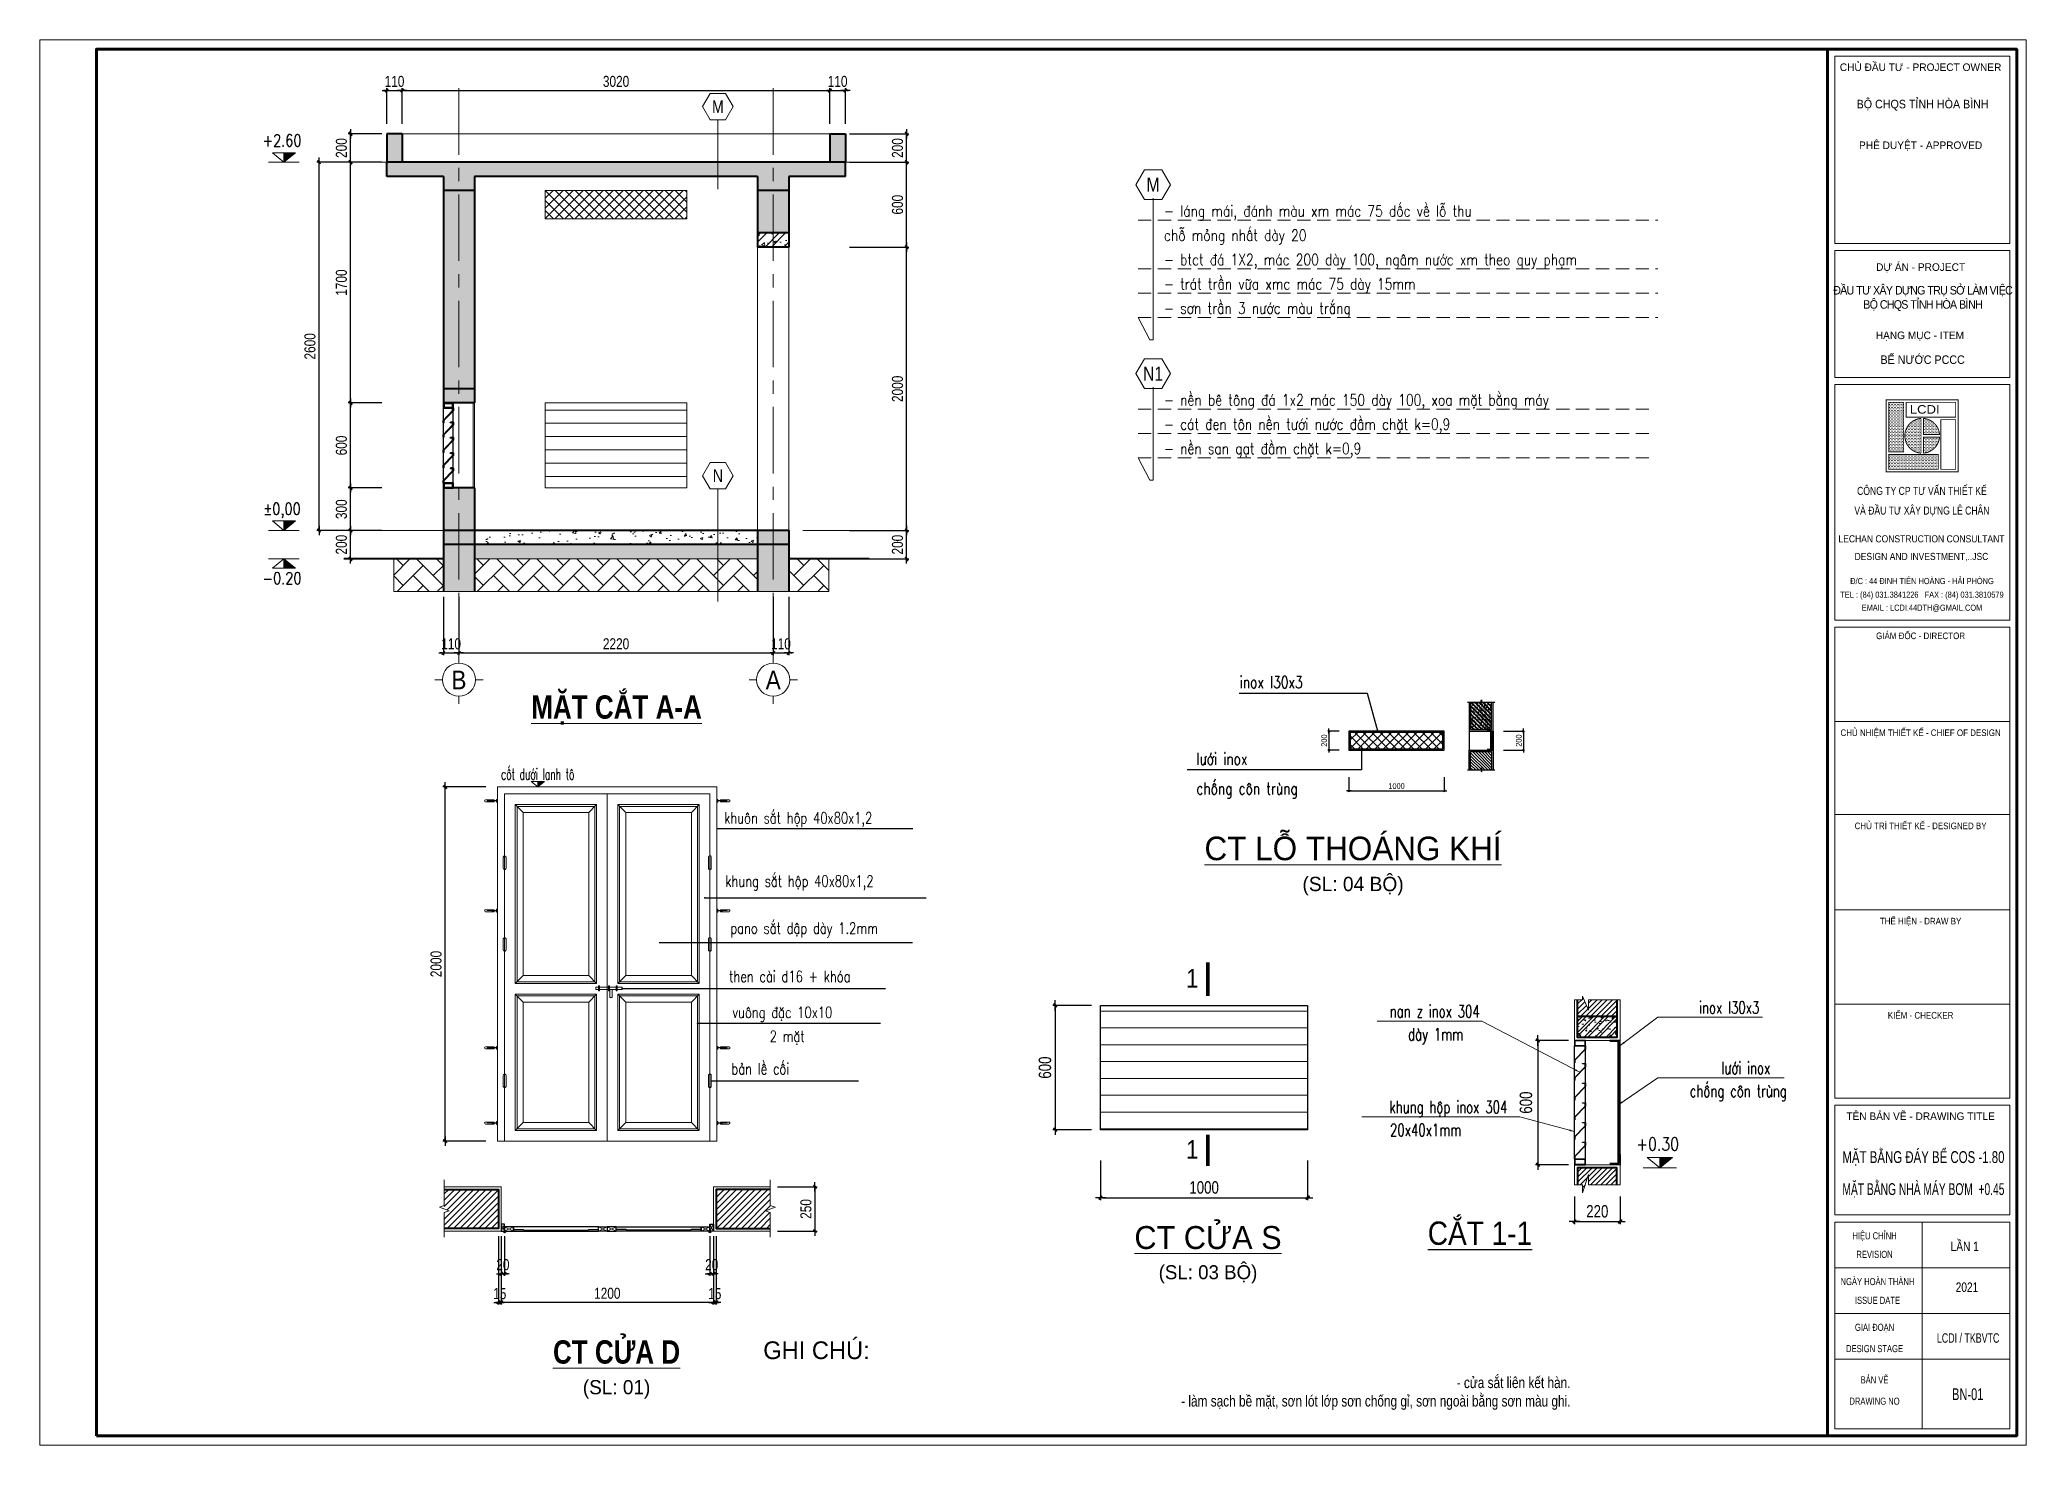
# Model space of a CAD drawing. Header units: millimetres. Extents: x 3320094 to 3411034, y 113561 to 144305.
# Drawn here: x 3388584 to 3411034, y 128429 to 144305 of the extents above; entities that cross this region are included whole.
import ezdxf
from ezdxf.enums import TextEntityAlignment as Align

# ---------------------------------------------------------------- set-up
doc = ezdxf.new("R2010")
doc.units = ezdxf.units.MM
doc.header["$LTSCALE"] = 600
doc.header["$MEASUREMENT"] = 0
doc.header["$PDMODE"] = 32
for name, pattern in [('ACAD_ISO07W100', [3, 0, -3]), ('CENTER', [2, 1.25, -0.25, 0.25, -0.25]), ('HIDDEN', [0.375, 0.25, -0.125])]:
    doc.linetypes.add(name, pattern=pattern)
doc.layers.get('0').update_dxf_attribs({"lineweight": 0})
doc.layers.get('Defpoints').update_dxf_attribs({"lineweight": 0})
for name, color, linetype, lineweight in [('A-WIPEOUT', 254, 'ACAD_ISO07W100', 0), ('cat1', 30, 'Continuous', 40), ('DCCD-DIM', 8, 'Continuous', 18), ('HATCH', 251, 'Continuous', 9), ('hatch1', 136, 'Continuous', 9), ('hatch1 @ 1', 136, 'Continuous', 9), ('Khungten_LCDI', 7, 'Continuous', 5), ('LC Dim', 8, 'Continuous', 18), ('LC Hatch', 252, 'Continuous', 9), ('LC ISO', 153, 'Continuous', 13), ('LC MANH DUT', 35, 'HIDDEN', 5), ('LC Net dam 1', 30, 'Continuous', 30), ('LC Net dam2', 6, 'Continuous', 40), ('LC Net dam3', 1, 'Continuous', 60), ('LC Net manh', 239, 'Continuous', 5), ('LC Net thay', 7, 'Continuous', 25), ('LC Text1', 3, 'Continuous', 20), ('LC Text2', 7, 'Continuous', 18), ('manh1', 67, 'Continuous', 13), ('manh2', 155, 'Continuous', 9), ('Text', 7, 'Continuous', 20), ('thay1', 63, 'Continuous', 18), ('truc', 76, 'CENTER', 9), ('v-KICHTHUOC', 8, 'Continuous', 18), ('v-MANH', 147, 'Continuous', 5), ('v-TEXT', 7, 'Continuous', 18), ('v-TUONG', 1, 'Continuous', 40)]:
    doc.layers.add(name, color=color, linetype=linetype, lineweight=lineweight)
for name, color, linetype in [('DIM', 1, 'Continuous'), ('NETCAT', 1, 'Continuous'), ('REGULAR 2', 8, 'Continuous'), ('TEXT35', 6, 'Continuous')]:
    doc.layers.add(name, color=color, linetype=linetype)
doc.styles.add('General text 2', font='arial.ttf')
doc.styles.add('HOATBIF', font='hoatbif.shx', dxfattribs={"width": 0.8})
doc.styles.add('Khungten', font='VHAVAN.TTF', dxfattribs={"width": 0.9, "height": 5000})
doc.styles.add('LC 1', font='VHAVANB.TTF')
doc.styles.add('LC 3', font='vnsimli.shx', dxfattribs={"width": 0.75})
doc.styles.add('LC3', font='VHARIALB.TTF', dxfattribs={"width": 0.8})
doc.styles.add('T', font='swissek.ttf')
doc.styles.add('T1', font='Vnsimli.shx', dxfattribs={"width": 0.8})
doc.styles.add('T3', font='VHAVAN.TTF')
doc.styles.add('Title', font='VHBLACK.TTF', dxfattribs={"width": 0.8})
doc.dimstyles.new('1-100(1-50)', dxfattribs={"dimscale": 50, "dimtxt": 2.5, "dimasz": 0.35, "dimexe": 0.5, "dimexo": 0, "dimgap": 0.8, "dimtad": 1, "dimdec": 0, "dimzin": 0, "dimdsep": 46, "dimtxsty": 'HOATBIF', "dimblk1": 'DOT', "dimblk2": 'DOT', "dimsah": 1, "dimcen": -1, "dimdle": 1, "dimclrd": 256, "dimclre": 256, "dimclrt": 4, "dimadec": 3, "dimazin": 2, "dimtfac": 0.333333, "dimtdec": 0, "dimtix": 1, "dimtmove": 2, "dimatfit": 3, "dimldrblk": 'DOT', "dimfxl": 1, "dimtvp": 0.833333, "dimtolj": 1, "dimtzin": 0, "dimarcsym": 0})
doc.dimstyles.new('1-50', dxfattribs={"dimscale": 100, "dimtxt": 2.5, "dimasz": 0.35, "dimexe": 0.5, "dimexo": 0, "dimgap": 0.8, "dimtad": 1, "dimdec": 0, "dimlfac": 0.5, "dimzin": 0, "dimdsep": 46, "dimtxsty": 'HOATBIF', "dimblk1": 'DOT', "dimblk2": 'DOT', "dimsah": 1, "dimcen": -1, "dimdle": 1, "dimclrd": 256, "dimclre": 256, "dimclrt": 4, "dimadec": 3, "dimazin": 2, "dimtfac": 0.333333, "dimtdec": 0, "dimtix": 1, "dimtmove": 2, "dimatfit": 3, "dimldrblk": 'DOT', "dimfxl": 1, "dimtvp": 0.833333, "dimtolj": 1, "dimtzin": 0, "dimarcsym": 0})
doc.dimstyles.new('Copy of 1-90', dxfattribs={"dimscale": 90, "dimtxt": 2.5, "dimasz": 0.35, "dimexe": 0.5, "dimexo": 0, "dimgap": 0.8, "dimtad": 1, "dimdec": 0, "dimzin": 0, "dimdsep": 46, "dimtxsty": 'HOATBIF', "dimblk1": 'DOT', "dimblk2": 'DOT', "dimsah": 1, "dimcen": -1, "dimdle": 1, "dimclrd": 256, "dimclre": 256, "dimclrt": 4, "dimadec": 3, "dimazin": 2, "dimtfac": 0.333333, "dimtdec": 0, "dimtix": 1, "dimtmove": 2, "dimatfit": 3, "dimldrblk": 'DOT', "dimfxl": 1, "dimtvp": 0.833333, "dimtolj": 1, "dimtzin": 0, "dimarcsym": 0})
doc.dimstyles.new('D1-50$7', dxfattribs={"dimscale": 50, "dimtxt": 2.5, "dimasz": 2.5, "dimexe": 0.9, "dimexo": 0, "dimgap": 0.7, "dimtad": 1, "dimdec": 0, "dimrnd": 1, "dimzin": 0, "dimdsep": 46, "dimtxsty": 'T1', "dimblk1": 'LTT1', "dimblk2": 'LTT1', "dimsah": 1, "dimcen": 40, "dimclrd": 256, "dimclre": 256, "dimclrt": 7, "dimadec": 0, "dimazin": 0, "dimtfac": 1, "dimtdec": 0, "dimtix": 1, "dimtmove": 2, "dimatfit": 3, "dimfxl": 0.18, "dimtolj": 1, "dimtzin": 0, "dimarcsym": 0})
pattern_1 = [(50, (-1971024.33, -70823.64), (286.904073, -25.100854), [30, -330]), (355, (-1971024.33, -70823.64), (-55.500533, 300.876853), [24, -264]), (100.4514, (-1971000.42, -70825.73), (231.403753, 275.775817), [25.496076, -280.456845]), (46.1842, (-1971024.33, -70743.64), (426.89642, -66.207606), [45, -495]), (96.6356, (-1970988.75, -70749.15), (373.865082, 389.647148), [38.244115, -420.6852]), (351.1842, (-1971024.33, -70743.64), (373.864778, 389.64744), [36, -396]), (21, (-1970984.33, -70763.64), (238.762821, -161.047556), [30, -330]), (326, (-1970984.33, -70763.64), (97.326133, 290.060018), [24, -264]), (71.4514, (-1970964.43, -70777.06), (336.089051, 129.012199), [25.496076, -280.456845]), (37.5, (-1971024.33, -70823.64), (4.8639421, 133.1575415), [0, -260.8, 0, -268, 0, -265]), (7.5, (-1971024.33, -70823.64), (105.227815, 157.7646848), [0, -152.8, 0, -254.8, 0, -101]), (327.5, (-1971113.53, -70823.64), (213.5289745, -9.0219487), [0, -100, 0, -312, 0, -414]), (317.5, (-1971153.53, -70823.64), (233.274468, 40.041993), [0, -130, 0, -207.2, 0, -294]), (45, (-1971024.33, -70823.64), (-106.066017, 106.066017), []), (45, (-1970953.62, -70823.64), (-106.066017, 106.066017), [])]
pattern_2 = [(45, (-1971024.33, -70823.64), (0, 226.27417), [480, -160]), (135, (-1970911.19, -70710.5), (2e-14, 226.27417), [480, -160])]
pattern_3 = [(45, (23233.673, 460.584), (-35.35533906, 35.35533906), [])]

msp = doc.modelspace()

# ---------------------------------------------------------------- texts
at = {"layer": 'DIM', "color": 4, "insert": (3397963.8, 129399.3), "char_height": 200, "attachment_point": 9, "style": 'T3'}
msp.add_mtext('\\A1;\\pi-300,l400,t400;ghi chó:', dxfattribs=at)
at = {"layer": 'DIM', "color": 4, "insert": (3405883.6, 128828.6), "char_height": 125, "width": 9041.904, "attachment_point": 9, "style": 'HOATBIF'}
msp.add_mtext('- cöa s¾t liªn kÕt hµn. \\P- lµm s¹ch bÒ mÆt, s¬n lãt líp s¬n chèng gØ, s¬n ngoµi b»ng s¬n mµu ghi.', dxfattribs=at)
at = {"layer": 'LC Text1', "color": 3, "style": 'LC 3', "width": 0.8}
for s, p in [('chç máng nhÊt dµy 20', (3401289.2, 142032.9)), ('- btct ®¸ 1X2, m¸c 200 dµy 100, ng©m n\xadíc xm theo quy ph¹m ', (3401289.2, 141758.2)), ('- tr¸t trÇn v÷a xmc m¸c 75 dµy 15mm', (3401289.2, 141483.6)), ('- s¬n trÇn 3 n\xadíc mµu tr¾ng', (3401289.2, 141208.9)), ('- c¸t ®en t«n nÒn t\xadíi n\xadíc ®Çm chÆt k=0,9', (3401289.2, 139898.5)), ('- nÒn san g¹t ®Çm chÆt k=0,9', (3401289.2, 139623.8))]:
    msp.add_text(s, height=127.008, dxfattribs=at).set_placement(p)
at = {"layer": 'LC Text1', "ltscale": 0.2, "style": 'LC 1', "width": 0.9}
for s, p in [('b', (3393321.2, 136904.8, 0)), ('a', (3396873.2, 136904.8, 0))]:
    msp.add_text(s, height=210.9, dxfattribs=at).set_placement(p, align=Align.BOTTOM_CENTER)

# ---------------------------------------------------------------- blocks, each defined once
blk = doc.blocks.new('DOT')
at = {"layer": 'DIM'}
for p, q in [((-3, 0), (3, 0)), ((-1, -1), (1, 1))]:
    blk.add_line(p, q, dxfattribs=at)
blk.add_lwpolyline([(0.5, 1), (-1, -0.5), (-0.5, -1), (1, 0.5)], close=True, dxfattribs=at)
blk = doc.blocks.new('*D130')
at = {"layer": 'Defpoints', "color": 0, "transparency": 16777216}
for p in [(3392096, 138762), (3392448, 138762, 0), (3392448, 138442, 0)]:
    blk.add_point(p, dxfattribs=at)
at = {"layer": 'DIM', "lineweight": -2, "transparency": 16777216}
for p, q in [((3392448, 138762), (3392071, 138762)), ((3392096, 138780), (3392096, 138797)), ((3392096, 138442), (3392096, 138762)), ((3392448, 138442), (3392071, 138442)), ((3392096, 138425), (3392096, 138407))]:
    blk.add_line(p, q, dxfattribs=at)
at = {"layer": 'DIM', "lineweight": -2, "transparency": 16777216, "xscale": 17.5, "yscale": 17.5, "zscale": 17.5}
for p, rotation in [((3392096, 138762), 270), ((3392096, 138442), 90)]:
    blk.add_blockref('DOT', p, dxfattribs=dict(at, rotation=rotation))
at = {"layer": 'DIM', "color": 4, "transparency": 16777216, "insert": (3391993, 138602), "char_height": 125, "attachment_point": 5, "rotation": 90, "style": 'HOATBIF'}
blk.add_mtext('\\A1;200', dxfattribs=at)
blk = doc.blocks.new('_Dot')
at = {"color": 0, "linetype": 'ByBlock', "lineweight": -2}
blk.add_line((-0.5, 0), (-1, 0), dxfattribs=at)
at = {"color": 0, "linetype": 'ByBlock', "const_width": 0.5}
blk.add_lwpolyline([(-0.25, 0, 1), (0.25, 0, 1)], format="xyb", close=True, dxfattribs=at)
blk = doc.blocks.new('*D131')
at = {"layer": 'Defpoints', "color": 0, "transparency": 16777216}
for p in [(3392096, 140202), (3392448, 140202, 0), (3392448, 139242, 0)]:
    blk.add_point(p, dxfattribs=at)
at = {"layer": 'DIM', "lineweight": -2, "transparency": 16777216}
for p, q in [((3392448, 140202), (3392071, 140202)), ((3392096, 139260), (3392096, 140185)), ((3392448, 139242), (3392071, 139242))]:
    blk.add_line(p, q, dxfattribs=at)
at = {"layer": 'DIM', "lineweight": -2, "transparency": 16777216, "xscale": 17.5, "yscale": 17.5, "zscale": 17.5}
for p, rotation in [((3392096, 140202), 90), ((3392096, 139242), 270)]:
    blk.add_blockref('DOT', p, dxfattribs=dict(at, rotation=rotation))
at = {"layer": 'DIM', "color": 4, "transparency": 16777216, "insert": (3391993, 139722), "char_height": 125, "attachment_point": 5, "rotation": 90, "style": 'HOATBIF'}
blk.add_mtext('\\A1;600', dxfattribs=at)
blk = doc.blocks.new('*D132')
at = {"layer": 'Defpoints', "color": 0, "transparency": 16777216}
for p in [(3392096, 142922), (3392448, 142922, 0), (3392448, 140202, 0)]:
    blk.add_point(p, dxfattribs=at)
at = {"layer": 'DIM', "lineweight": -2, "transparency": 16777216}
for p, q in [((3392448, 142922), (3392071, 142922)), ((3392096, 140220), (3392096, 142905)), ((3392448, 140202), (3392071, 140202))]:
    blk.add_line(p, q, dxfattribs=at)
at = {"layer": 'DIM', "lineweight": -2, "transparency": 16777216, "xscale": 17.5, "yscale": 17.5, "zscale": 17.5}
for p, rotation in [((3392096, 142922), 90), ((3392096, 140202), 270)]:
    blk.add_blockref('DOT', p, dxfattribs=dict(at, rotation=rotation))
at = {"layer": 'DIM', "color": 4, "transparency": 16777216, "insert": (3391993, 141562), "char_height": 125, "attachment_point": 5, "rotation": 90, "style": 'HOATBIF'}
blk.add_mtext('\\A1;1700', dxfattribs=at)
blk = doc.blocks.new('*D133')
at = {"layer": 'Defpoints', "color": 0, "transparency": 16777216}
for p in [(3392096, 143242), (3392448, 143242, 0), (3392448, 142922, 0)]:
    blk.add_point(p, dxfattribs=at)
at = {"layer": 'DIM', "lineweight": -2, "transparency": 16777216}
for p, q in [((3392448, 143242), (3392071, 143242)), ((3392096, 143260), (3392096, 143277)), ((3392096, 142922), (3392096, 143242)), ((3392448, 142922), (3392071, 142922)), ((3392096, 142905), (3392096, 142887))]:
    blk.add_line(p, q, dxfattribs=at)
at = {"layer": 'DIM', "lineweight": -2, "transparency": 16777216, "xscale": 17.5, "yscale": 17.5, "zscale": 17.5}
for p, rotation in [((3392096, 143242), 270), ((3392096, 142922), 90)]:
    blk.add_blockref('DOT', p, dxfattribs=dict(at, rotation=rotation))
at = {"layer": 'DIM', "color": 4, "transparency": 16777216, "insert": (3391993, 143082), "char_height": 125, "attachment_point": 5, "rotation": 90, "style": 'HOATBIF'}
blk.add_mtext('\\A1;200', dxfattribs=at)
blk = doc.blocks.new('*D134')
at = {"layer": 'Defpoints', "color": 0, "transparency": 16777216}
for p in [(3397737, 138762, 0), (3398380, 138762), (3397737, 138442, 0)]:
    blk.add_point(p, dxfattribs=at)
at = {"layer": 'DIM', "lineweight": -2, "transparency": 16777216}
for p, q in [((3397737, 138762), (3398405, 138762)), ((3398380, 138780), (3398380, 138797)), ((3398380, 138442), (3398380, 138762)), ((3397737, 138442), (3398405, 138442)), ((3398380, 138425), (3398380, 138407))]:
    blk.add_line(p, q, dxfattribs=at)
at = {"layer": 'DIM', "lineweight": -2, "transparency": 16777216, "xscale": 17.5, "yscale": 17.5, "zscale": 17.5}
for p, rotation in [((3398380, 138762), 270), ((3398380, 138442), 90)]:
    blk.add_blockref('DOT', p, dxfattribs=dict(at, rotation=rotation))
at = {"layer": 'DIM', "color": 4, "transparency": 16777216, "insert": (3398278, 138602), "char_height": 125, "attachment_point": 5, "rotation": 90, "style": 'HOATBIF'}
blk.add_mtext('\\A1;200', dxfattribs=at)
blk = doc.blocks.new('*D135')
at = {"layer": 'Defpoints', "color": 0, "transparency": 16777216}
for p in [(3397737, 141962, 0), (3398380, 141962), (3397737, 138762, 0)]:
    blk.add_point(p, dxfattribs=at)
at = {"layer": 'DIM', "lineweight": -2, "transparency": 16777216}
for p, q in [((3397737, 141962), (3398405, 141962)), ((3398380, 138780), (3398380, 141945)), ((3397737, 138762), (3398405, 138762))]:
    blk.add_line(p, q, dxfattribs=at)
at = {"layer": 'DIM', "lineweight": -2, "transparency": 16777216, "xscale": 17.5, "yscale": 17.5, "zscale": 17.5}
for p, rotation in [((3398380, 141962), 90), ((3398380, 138762), 270)]:
    blk.add_blockref('DOT', p, dxfattribs=dict(at, rotation=rotation))
at = {"layer": 'DIM', "color": 4, "transparency": 16777216, "insert": (3398278, 140362), "char_height": 125, "attachment_point": 5, "rotation": 90, "style": 'HOATBIF'}
blk.add_mtext('\\A1;2000', dxfattribs=at)
blk = doc.blocks.new('*D136')
at = {"layer": 'Defpoints', "color": 0, "transparency": 16777216}
for p in [(3397737, 142922, 0), (3398380, 142922), (3397737, 141962, 0)]:
    blk.add_point(p, dxfattribs=at)
at = {"layer": 'DIM', "lineweight": -2, "transparency": 16777216}
for p, q in [((3397737, 142922), (3398405, 142922)), ((3398380, 141980), (3398380, 142905)), ((3397737, 141962), (3398405, 141962))]:
    blk.add_line(p, q, dxfattribs=at)
at = {"layer": 'DIM', "lineweight": -2, "transparency": 16777216, "xscale": 17.5, "yscale": 17.5, "zscale": 17.5}
for p, rotation in [((3398380, 142922), 90), ((3398380, 141962), 270)]:
    blk.add_blockref('DOT', p, dxfattribs=dict(at, rotation=rotation))
at = {"layer": 'DIM', "color": 4, "transparency": 16777216, "insert": (3398278, 142442), "char_height": 125, "attachment_point": 5, "rotation": 90, "style": 'HOATBIF'}
blk.add_mtext('\\A1;600', dxfattribs=at)
blk = doc.blocks.new('*D137')
at = {"layer": 'Defpoints', "color": 0, "transparency": 16777216}
for p in [(3397737, 143242, 0), (3398380, 143242), (3397737, 142922, 0)]:
    blk.add_point(p, dxfattribs=at)
at = {"layer": 'DIM', "lineweight": -2, "transparency": 16777216}
for p, q in [((3397737, 143242), (3398405, 143242)), ((3398380, 143260), (3398380, 143277)), ((3398380, 142922), (3398380, 143242)), ((3397737, 142922), (3398405, 142922)), ((3398380, 142905), (3398380, 142887))]:
    blk.add_line(p, q, dxfattribs=at)
at = {"layer": 'DIM', "lineweight": -2, "transparency": 16777216, "xscale": 17.5, "yscale": 17.5, "zscale": 17.5}
for p, rotation in [((3398380, 143242), 270), ((3398380, 142922), 90)]:
    blk.add_blockref('DOT', p, dxfattribs=dict(at, rotation=rotation))
at = {"layer": 'DIM', "color": 4, "transparency": 16777216, "insert": (3398278, 143082), "char_height": 125, "attachment_point": 5, "rotation": 90, "style": 'HOATBIF'}
blk.add_mtext('\\A1;200', dxfattribs=at)
blk = doc.blocks.new('*D138')
at = {"layer": 'Defpoints', "color": 0, "transparency": 16777216}
for p in [(3392681, 143732), (3392505, 143354, 0), (3392681, 143354, 0)]:
    blk.add_point(p, dxfattribs=at)
at = {"layer": 'DIM', "lineweight": -2, "transparency": 16777216}
for p, q in [((3392488, 143732), (3392470, 143732)), ((3392505, 143354), (3392505, 143757)), ((3392505, 143732), (3392681, 143732)), ((3392681, 143354), (3392681, 143757)), ((3392699, 143732), (3392716, 143732))]:
    blk.add_line(p, q, dxfattribs=at)
at = {"layer": 'DIM', "lineweight": -2, "transparency": 16777216, "xscale": 17.5, "yscale": 17.5, "zscale": 17.5}
blk.add_blockref('DOT', (3392505, 143732), dxfattribs=at)
at = {"layer": 'DIM', "lineweight": -2, "transparency": 16777216, "xscale": 17.5, "yscale": 17.5, "zscale": 17.5, "rotation": 180}
blk.add_blockref('DOT', (3392681, 143732), dxfattribs=at)
at = {"layer": 'DIM', "color": 4, "transparency": 16777216, "insert": (3392593, 143834), "char_height": 125, "attachment_point": 5, "style": 'HOATBIF'}
blk.add_mtext('\\A1;110', dxfattribs=at)
blk = doc.blocks.new('*D139')
at = {"layer": 'Defpoints', "color": 0, "transparency": 16777216}
for p in [(3397513, 143732), (3392681, 143354, 0), (3397513, 143354, 0)]:
    blk.add_point(p, dxfattribs=at)
at = {"layer": 'DIM', "lineweight": -2, "transparency": 16777216}
for p, q in [((3392681, 143354), (3392681, 143757)), ((3392699, 143732), (3397496, 143732)), ((3397513, 143354), (3397513, 143757))]:
    blk.add_line(p, q, dxfattribs=at)
at = {"layer": 'DIM', "lineweight": -2, "transparency": 16777216, "xscale": 17.5, "yscale": 17.5, "zscale": 17.5, "rotation": 180}
blk.add_blockref('DOT', (3392681, 143732), dxfattribs=at)
at = {"layer": 'DIM', "lineweight": -2, "transparency": 16777216, "xscale": 17.5, "yscale": 17.5, "zscale": 17.5}
blk.add_blockref('DOT', (3397513, 143732), dxfattribs=at)
at = {"layer": 'DIM', "color": 4, "transparency": 16777216, "insert": (3395097, 143834), "char_height": 125, "attachment_point": 5, "style": 'HOATBIF'}
blk.add_mtext('\\A1;3020', dxfattribs=at)
blk = doc.blocks.new('*D140')
at = {"layer": 'Defpoints', "color": 0, "transparency": 16777216}
for p in [(3397689, 143732), (3397513, 143354, 0), (3397689, 143354, 0)]:
    blk.add_point(p, dxfattribs=at)
at = {"layer": 'DIM', "lineweight": -2, "transparency": 16777216}
for p, q in [((3397496, 143732), (3397478, 143732)), ((3397513, 143354), (3397513, 143757)), ((3397513, 143732), (3397689, 143732)), ((3397689, 143354), (3397689, 143757)), ((3397707, 143732), (3397724, 143732))]:
    blk.add_line(p, q, dxfattribs=at)
at = {"layer": 'DIM', "lineweight": -2, "transparency": 16777216, "xscale": 17.5, "yscale": 17.5, "zscale": 17.5}
blk.add_blockref('DOT', (3397513, 143732), dxfattribs=at)
at = {"layer": 'DIM', "lineweight": -2, "transparency": 16777216, "xscale": 17.5, "yscale": 17.5, "zscale": 17.5, "rotation": 180}
blk.add_blockref('DOT', (3397689, 143732), dxfattribs=at)
at = {"layer": 'DIM', "color": 4, "transparency": 16777216, "insert": (3397601, 143834), "char_height": 125, "attachment_point": 5, "style": 'HOATBIF'}
blk.add_mtext('\\A1;110', dxfattribs=at)
blk = doc.blocks.new('*D141')
at = {"layer": 'Defpoints', "color": 0, "transparency": 16777216}
for p in [(3393145, 138013), (3393321, 138013), (3393321, 137379)]:
    blk.add_point(p, dxfattribs=at)
at = {"layer": 'DIM', "lineweight": -2, "transparency": 16777216}
for p, q in [((3393145, 138013), (3393145, 137354)), ((3393321, 138013), (3393321, 137354)), ((3393128, 137379), (3393110, 137379)), ((3393145, 137379), (3393321, 137379)), ((3393339, 137379), (3393356, 137379))]:
    blk.add_line(p, q, dxfattribs=at)
at = {"layer": 'DIM', "lineweight": -2, "transparency": 16777216, "xscale": 17.5, "yscale": 17.5, "zscale": 17.5}
blk.add_blockref('DOT', (3393145, 137379), dxfattribs=at)
at = {"layer": 'DIM', "lineweight": -2, "transparency": 16777216, "xscale": 17.5, "yscale": 17.5, "zscale": 17.5, "rotation": 180}
blk.add_blockref('DOT', (3393321, 137379), dxfattribs=at)
at = {"layer": 'DIM', "color": 4, "transparency": 16777216, "insert": (3393233, 137481), "char_height": 125, "attachment_point": 5, "style": 'HOATBIF'}
blk.add_mtext('\\A1;110', dxfattribs=at)
blk = doc.blocks.new('*D142')
at = {"layer": 'Defpoints', "color": 0, "transparency": 16777216}
for p in [(3393321, 138013), (3396873, 138013), (3396873, 137379)]:
    blk.add_point(p, dxfattribs=at)
at = {"layer": 'DIM', "lineweight": -2, "transparency": 16777216}
for p, q in [((3393321, 138013), (3393321, 137354)), ((3396873, 138013), (3396873, 137354)), ((3393339, 137379), (3396856, 137379))]:
    blk.add_line(p, q, dxfattribs=at)
at = {"layer": 'DIM', "lineweight": -2, "transparency": 16777216, "xscale": 17.5, "yscale": 17.5, "zscale": 17.5, "rotation": 180}
blk.add_blockref('DOT', (3393321, 137379), dxfattribs=at)
at = {"layer": 'DIM', "lineweight": -2, "transparency": 16777216, "xscale": 17.5, "yscale": 17.5, "zscale": 17.5}
blk.add_blockref('DOT', (3396873, 137379), dxfattribs=at)
at = {"layer": 'DIM', "color": 4, "transparency": 16777216, "insert": (3395097, 137481), "char_height": 125, "attachment_point": 5, "style": 'HOATBIF'}
blk.add_mtext('\\A1;2220', dxfattribs=at)
blk = doc.blocks.new('*D143')
at = {"layer": 'Defpoints', "color": 0, "transparency": 16777216}
for p in [(3396873, 138013), (3397049, 138013), (3397049, 137379)]:
    blk.add_point(p, dxfattribs=at)
at = {"layer": 'DIM', "lineweight": -2, "transparency": 16777216}
for p, q in [((3396873, 138013), (3396873, 137354)), ((3397049, 138013), (3397049, 137354)), ((3396856, 137379), (3396838, 137379)), ((3396873, 137379), (3397049, 137379)), ((3397067, 137379), (3397084, 137379))]:
    blk.add_line(p, q, dxfattribs=at)
at = {"layer": 'DIM', "lineweight": -2, "transparency": 16777216, "xscale": 17.5, "yscale": 17.5, "zscale": 17.5}
blk.add_blockref('DOT', (3396873, 137379), dxfattribs=at)
at = {"layer": 'DIM', "lineweight": -2, "transparency": 16777216, "xscale": 17.5, "yscale": 17.5, "zscale": 17.5, "rotation": 180}
blk.add_blockref('DOT', (3397049, 137379), dxfattribs=at)
at = {"layer": 'DIM', "color": 4, "transparency": 16777216, "insert": (3396961, 137481), "char_height": 125, "attachment_point": 5, "style": 'HOATBIF'}
blk.add_mtext('\\A1;110', dxfattribs=at)
blk = doc.blocks.new('TTRUC')
at = {"layer": 'LC ISO'}
for p, q in [((0, 6.95), (0, 10.13)), ((-6.95, 0), (-10.13, 0)), ((6.95, 0), (10.13, 0)), ((0, -6.95), (0, -10.13))]:
    blk.add_line(p, q, dxfattribs=at)
at = {"layer": 'LC Net manh'}
blk.add_circle((0, 0), 6.95, dxfattribs=at)
blk = doc.blocks.new('Caodo1')
at = {"layer": 'LC Text1'}
blk.add_hatch(color=4, dxfattribs=at).paths.add_polyline_path([(0, 200), (0, 0), (243, 200)])
at = {"layer": 'LC Text1', "color": 4}
for p, q in [((324, 0), (-324, 0)), ((0, 0), (0, 200))]:
    blk.add_line(p, q, dxfattribs=at)
blk.add_lwpolyline([(-243, 200), (243, 200), (0, 0), (0, 0)], close=True, dxfattribs=at)
at = {"layer": 'LC Text1', "color": 4, "style": 'T1', "width": 0.8}
blk.add_attdef('%%P0,00', text='', height=250, dxfattribs=at).set_placement((-39, 460), align=Align.MIDDLE_CENTER)
blk = doc.blocks.new('*D144')
at = {"layer": 'Defpoints', "color": 0, "transparency": 16777216}
for p in [(3391741, 142922), (3392448, 142922, 0), (3392448, 138762, 0)]:
    blk.add_point(p, dxfattribs=at)
at = {"layer": 'DIM', "lineweight": -2, "transparency": 16777216}
for p, q in [((3392448, 142922), (3391716, 142922)), ((3391741, 138780), (3391741, 142905)), ((3392448, 138762), (3391716, 138762))]:
    blk.add_line(p, q, dxfattribs=at)
at = {"layer": 'DIM', "lineweight": -2, "transparency": 16777216, "xscale": 17.5, "yscale": 17.5, "zscale": 17.5}
for p, rotation in [((3391741, 142922), 90), ((3391741, 138762), 270)]:
    blk.add_blockref('DOT', p, dxfattribs=dict(at, rotation=rotation))
at = {"layer": 'DIM', "color": 4, "transparency": 16777216, "insert": (3391638, 140842), "char_height": 125, "attachment_point": 5, "rotation": 90, "style": 'HOATBIF'}
blk.add_mtext('\\A1;2600', dxfattribs=at)
blk = doc.blocks.new('TIEUDE1')
at = {"layer": 'LC Text2', "color": 7, "style": 'LC 1'}
blk.add_attdef('TIªU§Ò', text='', height=5, dxfattribs=at).set_placement((0, 0), align=Align.BOTTOM_CENTER)
blk.add_attdef('TL', text='', height=3, dxfattribs=at).set_placement((0, -2), align=Align.TOP_CENTER)
blk = doc.blocks.new('ha tang Nui Beo')
at = {"layer": 'Khungten_LCDI', "lineweight": 9}
h = blk.add_hatch(dxfattribs=at)
h.set_pattern_fill('DOTS', color=9, scale=499.999987, style=0)
h.set_pattern_definition([(0, (162603266.783, -48826371.98), (15.624999595, 31.2499991895), [0, -31.2499991895])])
h.paths.add_polyline_path([(38574, 6848, 0.931119), (38574, 6114)])
h.paths.add_polyline_path([(38207, 7188), (37892, 7188), (37892, 6140), (38207, 6140)])
h.paths.add_polyline_path([(38941, 5773), (38941, 6087), (37892, 6087), (37892, 5773)])
h.paths.add_polyline_path([(38967, 6454), (38626, 6454), (38626, 6114, 0.373033)])
h.paths.add_polyline_path([(38626, 6848), (38626, 6507), (38967, 6507, 0.373033)])
at = {"color": 9, "const_width": 19}
for points in [[(37840, 5720), (39360, 5720), (39360, 7241), (37840, 7241)], [(37892, 6140), (38207, 6140), (38207, 7188), (37892, 7188)], [(38259, 7188), (38259, 6874), (39308, 6874), (39308, 7188)], [(38993, 5773), (39308, 5773), (39308, 6821), (38993, 6821)], [(37892, 6087), (37892, 5773), (38941, 5773), (38941, 6087)]]:
    blk.add_lwpolyline(points, close=True, dxfattribs=at)
for points in [[(38574, 6848, 0.931119), (38574, 6114)], [(38626, 6848), (38626, 6507), (38967, 6507, 0.373033)], [(38967, 6454), (38626, 6454), (38626, 6114, 0.373033)]]:
    blk.add_lwpolyline(points, format="xyb", close=True, dxfattribs=at)
at = {"layer": 'Defpoints', "lineweight": 0}
blk.add_lwpolyline([(-1200, -14850), (-1200, 14850), (40800, 14850), (40800, -14850)], close=True, dxfattribs=at)
at = {"layer": 'Khungten_LCDI', "color": 5, "lineweight": 60}
blk.add_line((36600, 14650), (36600, -14650), dxfattribs=at)
at = {"layer": 'Khungten_LCDI', "color": 5, "lineweight": 25}
blk.add_line((40600, -14650), (40600, 14650), dxfattribs=at)
at = {"layer": 'Khungten_LCDI', "color": 9, "lineweight": 15}
for p, q in [((38600, -10133), (38600, -14500)), ((40450, -11100), (36750, -11100)), ((40450, -12067), (36750, -12067)), ((40450, -13033), (36750, -13033))]:
    blk.add_line(p, q, dxfattribs=at)
at = {"layer": 'Khungten_LCDI', "color": 5, "lineweight": 60}
blk.add_lwpolyline([(0, -14650), (0, 14650), (40600, 14650), (40600, -14650)], close=True, dxfattribs=at)
at = {"layer": 'Khungten_LCDI', "color": 9, "lineweight": 15}
for points in [[(36750, 10545), (40450, 10545), (40450, 14500), (36750, 14500)], [(36750, 7716), (40450, 7716), (40450, 10395), (36750, 10395)], [(36750, 2587), (40450, 2587), (40450, 7566), (36750, 7566)], [(36750, 446), (40450, 446), (40450, 2437), (36750, 2437)], [(36750, -1522), (40450, -1522), (40450, 446), (36750, 446)], [(36750, -1522), (40450, -1522), (40450, -3535), (36750, -3535)], [(36750, -5526), (40450, -5526), (40450, -3535), (36750, -3535)], [(36750, -7517), (40450, -7517), (40450, -5526), (36750, -5526)], [(36750, -9983), (40450, -9983), (40450, -7667), (36750, -7667)], [(36750, -14500), (40450, -14500), (40450, -10133), (36750, -10133)]]:
    blk.add_lwpolyline(points, close=True, dxfattribs=at)
at = {"color": 7, "style": 'Khungten'}
for s, p in [('chñ ®Çu t\xad - project owner', (38566, 14190)), ('phª duyÖt - approved', (38566, 12541)), ('dù ¸n - project', (38566, 9966)), ('h¹ng môc - item', (38552, 8524)), ('tªn b¶n vÏ - drawing title', (38566, -7977))]:
    blk.add_text(s, height=160, dxfattribs=at).set_placement(p, align=Align.CENTER)
at = {"color": 9, "lineweight": 18, "style": 'T', "width": 1.1}
blk.add_text('LCDI', height=180, dxfattribs=at).set_placement((38338, 6949))
at = {"color": 7}
for s, height, style, width, p in [('c«ng ty cp t\xad vÊn thiÕt kÕ', 170, 'Title', 0.8, (38594, 5232)), ('vµ ®Çu t\xad x©y dùng lª ch©n', 170, 'Title', 0.8, (38594, 4816)), ('lechan construction consultant', 150, 'Khungten', 0.9, (38584, 4229)), ('design and investment,..jsc', 150, 'Khungten', 0.9, (38584, 3857)), ('§/c : 44 ®INH TIªN Hoµng - h¶i phßng', 130, 'Khungten', 0.9, (38595, 3347)), ('tel : (84) 031.3841226   fax : (84) 031.3810579', 130, 'Khungten', 0.9, (38595, 3059)), ('Email : lcdi.44dth@gmail.com', 130, 'Khungten', 0.9, (38595, 2783)), ('gi¸m ®èc - director', 140, 'Khungten', 0.9, (38566, 2184)), ('chñ nhiÖm thiÕt kÕ - chief of design', 140, 'Khungten', 0.9, (38566, 136)), ('chñ tr× thiÕt kÕ - designed by', 140, 'Khungten', 0.9, (38566, -1832)), ('thÓ hiÖn - draw by', 140, 'Khungten', 0.9, (38566, -3845)), ('kiÓm - checker', 140, 'Khungten', 0.9, (38566, -5836)), ('hiÖu chØnh', 150, 'Khungten', 0.8, (37592, -10499)), ('revision', 150, 'Khungten', 0.8, (37592, -10891)), ('ngµy hoµn thµnh', 150, 'Khungten', 0.8, (37654, -11466)), ('issue date', 150, 'Khungten', 0.8, (37654, -11862)), ('giai ®o¹n', 150, 'Khungten', 0.8, (37592, -12433)), ('lcdi / tkBVTC', 200, 'Title', 0.7, (39571, -12684)), ('design stage', 150, 'Khungten', 0.8, (37592, -12883)), ('b¶n vÏ', 150, 'Khungten', 0.8, (37592, -13544)), ('drawing nO', 150, 'Khungten', 0.8, (37592, -13994))]:
    blk.add_text(s, height=height, dxfattribs=dict(at, style=style, width=width)).set_placement(p, align=Align.CENTER)
at = {"color": 4, "char_height": 180, "attachment_point": 5, "style": 'Khungten'}
for s, insert, width in [('{\\f.VnArialH|b0|i0|c0|p34;Bé CHQS TØNH HßA B×NH}', (38609, 13466), 3619.87), ('{\\f.VnArialH|b0|i0|c0|p34;\\T0.9;§ÇU T¦ X¢Y DùNG TRô Së LµM VIÖC\\PBé CHQS TØNH HßA B×NH}', (38609, 9382), 3712.56), ('{\\f.VnArialH|b0|i0|c0|p34;bÓ n\xadíc PCCC}', (38609, 8088), 3712.56)]:
    blk.add_mtext(s, dxfattribs=dict(at, insert=insert, width=width))
at = {"color": 7, "style": 'Khungten', "width": 0.8}
for tag, p in [('REVISION', (39499, -10746)), ('NGAYHT', (39546, -11609))]:
    blk.add_attdef(tag, text='', height=200, dxfattribs=at).set_placement(p, align=Align.CENTER)
at = {"layer": 'LC Text1', "style": 'Title', "width": 3.882085}
for tag, p, p2 in [('TENBANVE1', (36913, -8886), (40339, -8886)), ('TENBANVE2', (36913, -9562), (40339, -9562))]:
    blk.add_attdef(tag, text='', height=250, dxfattribs=at).set_placement(p, p2, align=Align.FIT)
at = {"layer": 'LC Text1', "style": 'Title', "width": 0.7}
blk.add_attdef('SOBANVE', text='', height=250, dxfattribs=at).set_placement((39562, -13896), align=Align.CENTER)
blk = doc.blocks.new('*D146')
at = {"layer": 'Defpoints', "color": 0, "transparency": 16777216}
for p in [(3392096, 139242), (3392448, 139242), (3392448, 138762)]:
    blk.add_point(p, dxfattribs=at)
at = {"layer": 'DIM', "lineweight": -2, "transparency": 16777216}
for p, q in [((3392448, 139242), (3392071, 139242)), ((3392096, 138780), (3392096, 139225)), ((3392448, 138762), (3392071, 138762))]:
    blk.add_line(p, q, dxfattribs=at)
at = {"layer": 'DIM', "lineweight": -2, "transparency": 16777216, "xscale": 17.5, "yscale": 17.5, "zscale": 17.5}
for p, rotation in [((3392096, 139242), 90), ((3392096, 138762), 270)]:
    blk.add_blockref('DOT', p, dxfattribs=dict(at, rotation=rotation))
at = {"layer": 'DIM', "color": 4, "transparency": 16777216, "insert": (3391993, 139002), "char_height": 125, "attachment_point": 5, "rotation": 90, "style": 'HOATBIF'}
blk.add_mtext('\\A1;300', dxfattribs=at)
blk = doc.blocks.new('*U37')
at = {"layer": 'A-WIPEOUT'}
blk.add_lwpolyline([(-2.13, -3.68), (2.12, -3.68), (4.25, 0), (2.12, 3.68), (-2.13, 3.68), (-4.25, 0)], close=True, dxfattribs=at)
at = {"layer": 'LC Text1', "style": 'General text 2', "width": 0.8, "flags": 8}
blk.add_attdef('SYMBOL', text='', height=3.5, dxfattribs=at).set_placement((0, 0), align=Align.MIDDLE_CENTER)
blk.add_wipeout([(-4.25, 0), (-2.13, 3.68), (2.12, 3.68), (4.25, 0), (2.12, -3.68), (-2.13, -3.68)]).dxf.layer = 'A-WIPEOUT'
blk.add_lwpolyline([(-4.25, 0), (-2.13, 3.68), (2.12, 3.68), (4.25, 0), (2.12, -3.68), (-2.13, -3.68)], close=True)
blk = doc.blocks.new('*D157')
at = {"layer": 'Defpoints', "color": 0, "ltscale": 2, "transparency": 16777216}
for p in [(3759, -394), (5759, -394), (5759, -680)]:
    blk.add_point(p, dxfattribs=at)
at = {"layer": 'LC Dim', "lineweight": -2, "ltscale": 2, "transparency": 16777216}
for p, q in [((3759, -394), (3759, -704)), ((5759, -394), (5759, -704)), ((3775, -680), (5742, -680))]:
    blk.add_line(p, q, dxfattribs=at)
at = {"layer": 'LC Dim', "lineweight": -2, "ltscale": 2, "transparency": 16777216, "xscale": 16.8, "yscale": 16.8, "zscale": 16.8, "rotation": 180}
blk.add_blockref('DOT', (3759, -680), dxfattribs=at)
at = {"layer": 'LC Dim', "lineweight": -2, "ltscale": 2, "transparency": 16777216, "xscale": 16.8, "yscale": 16.8, "zscale": 16.8}
blk.add_blockref('DOT', (5759, -680), dxfattribs=at)
at = {"layer": 'LC Dim', "color": 4, "ltscale": 2, "transparency": 16777216, "insert": (4759, -582), "char_height": 120, "attachment_point": 5, "style": 'HOATBIF'}
blk.add_mtext('\\A1;1000', dxfattribs=at)
blk = doc.blocks.new('*D158')
at = {"layer": 'Defpoints', "color": 0, "ltscale": 2, "transparency": 16777216}
for p in [(6998, 570), (6998, 170), (7416, 170)]:
    blk.add_point(p, dxfattribs=at)
at = {"layer": 'LC Dim', "lineweight": -2, "ltscale": 2, "transparency": 16777216}
for p, q in [((6998, 570), (7440, 570)), ((7416, 554), (7416, 187)), ((6998, 170), (7440, 170))]:
    blk.add_line(p, q, dxfattribs=at)
at = {"layer": 'LC Dim', "lineweight": -2, "ltscale": 2, "transparency": 16777216, "xscale": 16.8, "yscale": 16.8, "zscale": 16.8}
for p, rotation in [((7416, 570), 90), ((7416, 170), 270)]:
    blk.add_blockref('DOT', p, dxfattribs=dict(at, rotation=rotation))
at = {"layer": 'LC Dim', "color": 4, "ltscale": 2, "transparency": 16777216, "insert": (7318, 370), "char_height": 120, "attachment_point": 5, "rotation": 90, "style": 'HOATBIF'}
blk.add_mtext('\\A1;200', dxfattribs=at)
blk = doc.blocks.new('*D159')
at = {"layer": 'Defpoints', "color": 0, "ltscale": 2, "transparency": 16777216}
for p in [(3560, 570), (3344, 170), (3560, 170)]:
    blk.add_point(p, dxfattribs=at)
at = {"layer": 'LC Dim', "lineweight": -2, "ltscale": 2, "transparency": 16777216}
for p, q in [((3560, 570), (3320, 570)), ((3344, 554), (3344, 187)), ((3560, 170), (3320, 170))]:
    blk.add_line(p, q, dxfattribs=at)
at = {"layer": 'LC Dim', "lineweight": -2, "ltscale": 2, "transparency": 16777216, "xscale": 16.8, "yscale": 16.8, "zscale": 16.8}
for p, rotation in [((3344, 570), 90), ((3344, 170), 270)]:
    blk.add_blockref('DOT', p, dxfattribs=dict(at, rotation=rotation))
at = {"layer": 'LC Dim', "color": 4, "ltscale": 2, "transparency": 16777216, "insert": (3245, 370), "char_height": 120, "attachment_point": 5, "rotation": 90, "style": 'HOATBIF'}
blk.add_mtext('\\A1;200', dxfattribs=at)
blk = doc.blocks.new('*D168')
at = {"layer": 'Defpoints', "color": 0, "ltscale": 2, "transparency": 16777216}
for p in [(5787, 233), (6227, 233), (6227, -9)]:
    blk.add_point(p, dxfattribs=at)
at = {"layer": 'LC Dim', "lineweight": -2, "ltscale": 2, "transparency": 16777216}
for p, q in [((5787, 233), (5787, -33)), ((6227, 233), (6227, -33)), ((5804, -9), (6210, -9))]:
    blk.add_line(p, q, dxfattribs=at)
at = {"layer": 'LC Dim', "lineweight": -2, "ltscale": 2, "transparency": 16777216, "xscale": 16.8, "yscale": 16.8, "zscale": 16.8, "rotation": 180}
blk.add_blockref('DOT', (5787, -9), dxfattribs=at)
at = {"layer": 'LC Dim', "lineweight": -2, "ltscale": 2, "transparency": 16777216, "xscale": 16.8, "yscale": 16.8, "zscale": 16.8}
blk.add_blockref('DOT', (6227, -9), dxfattribs=at)
at = {"layer": 'LC Dim', "color": 4, "ltscale": 2, "transparency": 16777216, "insert": (6007, 89), "char_height": 120, "attachment_point": 5, "style": 'HOATBIF'}
blk.add_mtext('\\A1;220', dxfattribs=at)
blk = doc.blocks.new('*D169')
at = {"layer": 'Defpoints', "color": 0, "ltscale": 2, "transparency": 16777216}
for p in [(5729, 1739), (5433, 539), (5729, 539)]:
    blk.add_point(p, dxfattribs=at)
at = {"layer": 'LC Dim', "lineweight": -2, "ltscale": 2, "transparency": 16777216}
for p, q in [((5729, 1739), (5409, 1739)), ((5433, 1722), (5433, 556)), ((5729, 539), (5409, 539))]:
    blk.add_line(p, q, dxfattribs=at)
at = {"layer": 'LC Dim', "lineweight": -2, "ltscale": 2, "transparency": 16777216, "xscale": 16.8, "yscale": 16.8, "zscale": 16.8}
for p, rotation in [((5433, 1739), 90), ((5433, 539), 270)]:
    blk.add_blockref('DOT', p, dxfattribs=dict(at, rotation=rotation))
at = {"layer": 'LC Dim', "color": 4, "ltscale": 2, "transparency": 16777216, "insert": (5318, 1139), "char_height": 120, "attachment_point": 5, "rotation": 90, "style": 'HOATBIF'}
blk.add_mtext('\\A1;600', dxfattribs=at)
blk = doc.blocks.new('LTT1')
at = {"layer": 'DCCD-DIM'}
for p, q in [((-1.5, 0), (1.5, 0)), ((0, -1), (0, 1))]:
    blk.add_line(p, q, dxfattribs=at)
at = {"layer": 'DCCD-DIM', "const_width": 0.25}
blk.add_lwpolyline([(-0.53, -0.53), (0.53, 0.53)], dxfattribs=at)
blk = doc.blocks.new('*D170')
at = {"layer": 'Defpoints', "color": 0, "ltscale": 2, "transparency": 16777216}
for p in [(1120, 2077), (771, 877), (1120, 877)]:
    blk.add_point(p, dxfattribs=at)
at = {"layer": 'LC Dim', "lineweight": -2, "ltscale": 2, "transparency": 16777216}
for p, q in [((1120, 2077), (747, 2077)), ((771, 2060), (771, 894)), ((1120, 877), (747, 877))]:
    blk.add_line(p, q, dxfattribs=at)
at = {"layer": 'LC Dim', "lineweight": -2, "ltscale": 2, "transparency": 16777216, "xscale": 16.8, "yscale": 16.8, "zscale": 16.8}
for p, rotation in [((771, 2077), 90), ((771, 877), 270)]:
    blk.add_blockref('DOT', p, dxfattribs=dict(at, rotation=rotation))
at = {"layer": 'LC Dim', "color": 4, "ltscale": 2, "transparency": 16777216, "insert": (672, 1477), "char_height": 120, "attachment_point": 5, "rotation": 90, "style": 'HOATBIF'}
blk.add_mtext('\\A1;600', dxfattribs=at)
blk = doc.blocks.new('*D171')
at = {"layer": 'Defpoints', "color": 0, "ltscale": 2, "transparency": 16777216}
for p in [(1209, 581), (3209, 581), (3209, 221)]:
    blk.add_point(p, dxfattribs=at)
at = {"layer": 'LC Dim', "lineweight": -2, "ltscale": 2, "transparency": 16777216}
for p, q in [((1209, 581), (1209, 197)), ((3209, 581), (3209, 197)), ((1226, 221), (3192, 221))]:
    blk.add_line(p, q, dxfattribs=at)
at = {"layer": 'LC Dim', "lineweight": -2, "ltscale": 2, "transparency": 16777216, "xscale": 16.8, "yscale": 16.8, "zscale": 16.8, "rotation": 180}
blk.add_blockref('DOT', (1209, 221), dxfattribs=at)
at = {"layer": 'LC Dim', "lineweight": -2, "ltscale": 2, "transparency": 16777216, "xscale": 16.8, "yscale": 16.8, "zscale": 16.8}
blk.add_blockref('DOT', (3209, 221), dxfattribs=at)
at = {"layer": 'LC Dim', "color": 4, "ltscale": 2, "transparency": 16777216, "insert": (2209, 319), "char_height": 120, "attachment_point": 5, "style": 'HOATBIF'}
blk.add_mtext('\\A1;1000', dxfattribs=at)
blk = doc.blocks.new('*D161')
at = {"layer": 'Defpoints', "color": 0, "transparency": 16777216}
for p in [(3396921, 131348), (3396921, 130848), (3397345, 130848)]:
    blk.add_point(p, dxfattribs=at)
at = {"layer": 'DIM', "lineweight": -2, "transparency": 16777216}
for p, q in [((3396921, 131348), (3397370, 131348)), ((3397345, 131330), (3397345, 130865)), ((3396921, 130848), (3397370, 130848))]:
    blk.add_line(p, q, dxfattribs=at)
at = {"layer": 'DIM', "lineweight": -2, "transparency": 16777216, "xscale": 17.5, "yscale": 17.5, "zscale": 17.5}
for p, rotation in [((3397345, 131348), 90), ((3397345, 130848), 270)]:
    blk.add_blockref('DOT', p, dxfattribs=dict(at, rotation=rotation))
at = {"layer": 'DIM', "color": 4, "transparency": 16777216, "insert": (3397243, 131098), "char_height": 125, "attachment_point": 5, "rotation": 90, "style": 'HOATBIF'}
blk.add_mtext('\\A1;250', dxfattribs=at)
blk = doc.blocks.new('*D162')
at = {"layer": 'Defpoints', "color": 0, "transparency": 16777216}
for p in [(3393768, 130791), (3393798, 130791), (3393768, 130043)]:
    blk.add_point(p, dxfattribs=at)
at = {"layer": 'DIM', "lineweight": -2, "transparency": 16777216}
for p, q in [((3393768, 130791), (3393768, 130018)), ((3393798, 130791), (3393798, 130018)), ((3393750, 130043), (3393733, 130043)), ((3393798, 130043), (3393768, 130043)), ((3393815, 130043), (3393833, 130043))]:
    blk.add_line(p, q, dxfattribs=at)
at = {"layer": 'DIM', "lineweight": -2, "transparency": 16777216, "xscale": 17.5, "yscale": 17.5, "zscale": 17.5}
blk.add_blockref('DOT', (3393768, 130043), dxfattribs=at)
at = {"layer": 'DIM', "lineweight": -2, "transparency": 16777216, "xscale": 17.5, "yscale": 17.5, "zscale": 17.5, "rotation": 180}
blk.add_blockref('DOT', (3393798, 130043), dxfattribs=at)
at = {"layer": 'DIM', "color": 4, "transparency": 16777216, "insert": (3393783, 130141), "char_height": 125, "attachment_point": 5, "style": 'HOATBIF'}
blk.add_mtext('\\A1;15', dxfattribs=at)
blk = doc.blocks.new('*D163')
at = {"layer": 'Defpoints', "color": 0, "transparency": 16777216}
for p in [(3396198, 130791), (3396228, 130791), (3396228, 130043)]:
    blk.add_point(p, dxfattribs=at)
at = {"layer": 'DIM', "lineweight": -2, "transparency": 16777216}
for p, q in [((3396198, 130791), (3396198, 130018)), ((3396228, 130791), (3396228, 130018)), ((3396180, 130043), (3396163, 130043)), ((3396198, 130043), (3396228, 130043)), ((3396245, 130043), (3396263, 130043))]:
    blk.add_line(p, q, dxfattribs=at)
at = {"layer": 'DIM', "lineweight": -2, "transparency": 16777216, "xscale": 17.5, "yscale": 17.5, "zscale": 17.5}
blk.add_blockref('DOT', (3396198, 130043), dxfattribs=at)
at = {"layer": 'DIM', "lineweight": -2, "transparency": 16777216, "xscale": 17.5, "yscale": 17.5, "zscale": 17.5, "rotation": 180}
blk.add_blockref('DOT', (3396228, 130043), dxfattribs=at)
at = {"layer": 'DIM', "color": 4, "transparency": 16777216, "insert": (3396213, 130141), "char_height": 125, "attachment_point": 5, "style": 'HOATBIF'}
blk.add_mtext('\\A1;15', dxfattribs=at)
blk = doc.blocks.new('*D164')
at = {"layer": 'Defpoints', "color": 0, "transparency": 16777216}
for p in [(3396158, 130791), (3396198, 130791), (3396158, 130366)]:
    blk.add_point(p, dxfattribs=at)
at = {"layer": 'DIM', "lineweight": -2, "transparency": 16777216}
for p, q in [((3396158, 130791), (3396158, 130341)), ((3396198, 130791), (3396198, 130341)), ((3396140, 130366), (3396123, 130366)), ((3396198, 130366), (3396158, 130366)), ((3396215, 130366), (3396233, 130366))]:
    blk.add_line(p, q, dxfattribs=at)
at = {"layer": 'DIM', "lineweight": -2, "transparency": 16777216, "xscale": 17.5, "yscale": 17.5, "zscale": 17.5}
blk.add_blockref('DOT', (3396158, 130366), dxfattribs=at)
at = {"layer": 'DIM', "lineweight": -2, "transparency": 16777216, "xscale": 17.5, "yscale": 17.5, "zscale": 17.5, "rotation": 180}
blk.add_blockref('DOT', (3396198, 130366), dxfattribs=at)
at = {"layer": 'DIM', "color": 4, "transparency": 16777216, "insert": (3396178, 130468), "char_height": 125, "attachment_point": 5, "style": 'HOATBIF'}
blk.add_mtext('\\A1;20', dxfattribs=at)
blk = doc.blocks.new('*D165')
at = {"layer": 'Defpoints', "color": 0, "transparency": 16777216}
for p in [(3393798, 130791), (3396198, 130791), (3393798, 130043)]:
    blk.add_point(p, dxfattribs=at)
at = {"layer": 'DIM', "lineweight": -2, "transparency": 16777216}
for p, q in [((3393798, 130791), (3393798, 130018)), ((3396198, 130791), (3396198, 130018)), ((3396180, 130043), (3393815, 130043))]:
    blk.add_line(p, q, dxfattribs=at)
at = {"layer": 'DIM', "lineweight": -2, "transparency": 16777216, "xscale": 17.5, "yscale": 17.5, "zscale": 17.5, "rotation": 180}
blk.add_blockref('DOT', (3393798, 130043), dxfattribs=at)
at = {"layer": 'DIM', "lineweight": -2, "transparency": 16777216, "xscale": 17.5, "yscale": 17.5, "zscale": 17.5}
blk.add_blockref('DOT', (3396198, 130043), dxfattribs=at)
at = {"layer": 'DIM', "color": 4, "transparency": 16777216, "insert": (3394998, 130145), "char_height": 125, "attachment_point": 5, "style": 'HOATBIF'}
blk.add_mtext('\\A1;1200', dxfattribs=at)
blk = doc.blocks.new('*D166')
at = {"layer": 'Defpoints', "color": 0, "transparency": 16777216}
for p in [(3393798, 130791), (3393838, 130791), (3393838, 130366)]:
    blk.add_point(p, dxfattribs=at)
at = {"layer": 'DIM', "lineweight": -2, "transparency": 16777216}
for p, q in [((3393798, 130791), (3393798, 130341)), ((3393838, 130791), (3393838, 130341)), ((3393780, 130366), (3393763, 130366)), ((3393798, 130366), (3393838, 130366)), ((3393855, 130366), (3393873, 130366))]:
    blk.add_line(p, q, dxfattribs=at)
at = {"layer": 'DIM', "lineweight": -2, "transparency": 16777216, "xscale": 17.5, "yscale": 17.5, "zscale": 17.5}
blk.add_blockref('DOT', (3393798, 130366), dxfattribs=at)
at = {"layer": 'DIM', "lineweight": -2, "transparency": 16777216, "xscale": 17.5, "yscale": 17.5, "zscale": 17.5, "rotation": 180}
blk.add_blockref('DOT', (3393838, 130366), dxfattribs=at)
at = {"layer": 'DIM', "color": 4, "transparency": 16777216, "insert": (3393818, 130468), "char_height": 125, "attachment_point": 5, "style": 'HOATBIF'}
blk.add_mtext('\\A1;20', dxfattribs=at)
blk = doc.blocks.new('*D167')
at = {"layer": 'Defpoints', "color": 0, "transparency": 16777216}
for p in [(3393166, 135865), (3393625, 135865), (3393625, 131865)]:
    blk.add_point(p, dxfattribs=at)
at = {"layer": 'DIM', "lineweight": -2, "transparency": 16777216}
for p, q in [((3393625, 135865), (3393141, 135865)), ((3393166, 131882), (3393166, 135848)), ((3393625, 131865), (3393141, 131865))]:
    blk.add_line(p, q, dxfattribs=at)
at = {"layer": 'DIM', "lineweight": -2, "transparency": 16777216, "xscale": 17.5, "yscale": 17.5, "zscale": 17.5}
for p, rotation in [((3393166, 135865), 90), ((3393166, 131865), 270)]:
    blk.add_blockref('DOT', p, dxfattribs=dict(at, rotation=rotation))
at = {"layer": 'DIM', "color": 4, "transparency": 16777216, "insert": (3393063, 133865), "char_height": 125, "attachment_point": 5, "rotation": 90, "style": 'HOATBIF'}
blk.add_mtext('\\A1;2000', dxfattribs=at)
blk = doc.blocks.new('vit')
for p, q in [((-6, -39), (-6, 10)), ((0, 0), (-3, -53)), ((0, 0), (3, -53)), ((5, 10), (5, -39)), ((5, -39), (-6, -39))]:
    blk.add_line(p, q)
blk.add_lwpolyline([(8, -58), (-8, -58), (-8, -53), (8, -53)], close=True)
blk.add_arc((0, 10), 5.27, 0, 180)
blk = doc.blocks.new('block 1')
at = {"layer": 'hatch1'}
h = blk.add_hatch(dxfattribs=at)
h.set_pattern_fill('ANSI37', color=256, scale=1000, style=0)
h.set_pattern_definition([(45, (-2086406.11, 1051744.9), (-88.3883476, 88.3883476), []), (135, (-2086406.11, 1051744.9), (-88.3883476, -88.3883476), [])])
h.paths.add_polyline_path([(5758.6, 570.5), (5758.6, 170.5), (3758.6, 170.5), (3758.6, 570.5)])
at = {"layer": 'LC Hatch'}
h = blk.add_hatch(dxfattribs=at)
h.set_pattern_fill('CHAU-02', color=256, scale=14, pattern_type=2)
h.set_pattern_definition([(50, (-3484267.74, -672036.61), (100.4164256, -8.7852989), [10.5, -115.5]), (355, (-3484267.74, -672036.61), (-19.4251867, 105.3068987), [8.4, -92.4]), (100.4514, (-3484259.37, -672037.34), (80.9913134, 96.521536), [8.9236266, -98.1598957]), (46.1842, (-3484267.74, -672008.61), (149.413747, -23.172662), [15.75, -173.25]), (96.6356, (-3484255.29, -672010.54), (130.852779, 136.376502), [13.38544, -147.23982]), (351.1842, (-3484267.74, -672008.6), (130.852672, 136.376604), [12.6, -138.6]), (21, (-3484253.74, -672015.61), (83.5669873, -56.3666447), [10.5, -115.5]), (226, (-3484253.74, -672015.61), (94.063497, -51.1755733), [8.4, -92.4]), (71.4514, (-3484246.78, -672020.3), (117.631168, 45.1542695), [8.9236266, -98.1598957]), (67.5, (-3484267.74, -672036.606), (-21.82826566, 41.21242466), [0, -91.28, 0, -93.8, 0, -92.75]), (4.5, (-3484267.74, -672036.606), (39.66912934, 53.2144464), [0, -53.48, 0, -89.18, 0, -35.35]), (327.5, (-3484298.96, -672036.606), (74.73514106, -3.15768204), [0, -35, 0, -109.2, 0, -144.9]), (317.5, (-3484312.96, -672036.606), (81.6460637, 14.0146975), [0, -45.5, 0, -72.52, 0, -102.9]), (315, (-3484267.74, -672036.606), (42.0728535, 42.0728535), []), (315, (-3484267.74, -672019.456), (42.0728535, 42.0728535), [])])
h.paths.add_polyline_path([(6309.6, 600.5), (6749.6, 600.5), (6745.9, 1175.7), (6305.9, 1175.7)])
h = blk.add_hatch(dxfattribs=at)
h.set_pattern_fill('ANSI31', color=256, scale=14, angle=90)
h.set_pattern_definition([(135, (672534.26, -3485292.557), (-31.4308964, -31.4308964), [])])
h.paths.add_polyline_path([(6552.6, -244.1), (6749.6, -244.1), (6749.6, 140.5), (6309.6, 140.5), (6309.6, -244.1), (6525.9, -244.1), (6539.5, -196.7), (6539.5, -284.3)])
at = {"layer": 'LC Net dam 1'}
for p, q in [((6309.6, 1175.7), (6309.6, 801.4)), ((6749.6, 801.4), (6749.6, 1175.7)), ((6309.6, 801.4), (6309.6, 600.5)), ((6309.6, 600.5), (6749.6, 600.5)), ((6749.6, 600.5), (6749.6, 801.4))]:
    blk.add_line(p, q, dxfattribs=at)
for points in [[(3758.6, 170.5), (5758.6, 170.5), (5758.6, 570.5), (3758.6, 570.5)], [(3788.6, 200.5), (5728.6, 200.5), (5728.6, 540.5), (3788.6, 540.5)]]:
    blk.add_lwpolyline(points, close=True, dxfattribs=at)
blk.add_lwpolyline([(6309.6, -244.1), (6309.6, 140.5), (6749.6, 140.5), (6749.6, -244.1)], dxfattribs=at)
at = {"layer": 'LC Net thay'}
for p, q in [((6731.4, 181.6), (6731.4, 559.4)), ((6742.5, 181.6), (6742.5, 559.4))]:
    blk.add_line(p, q, dxfattribs=at)
at = {"layer": 'NETCAT'}
blk.add_lwpolyline([(6753.7, 170.5), (6753.7, 170.5), (6763.4, 180.2), (6763.4, 376.5), (6763.4, 560.8), (6753.7, 570.5)], dxfattribs=at)
at = {"layer": 'REGULAR 2'}
for p, q in [((6279.6, 1175.7), (6279.6, 570.5)), ((6779.6, 570.5), (6779.6, 1175.7)), ((6279.6, 570.5), (6779.6, 570.5)), ((6279.6, 570.5), (6279.6, 170.5)), ((6779.6, 570.5), (6779.6, 170.5))]:
    blk.add_line(p, q, dxfattribs=at)
for points in [[(6243.3, 1175.7), (6525.9, 1175.7), (6539.5, 1223.2), (6539.5, 1135.6), (6552.6, 1175.7), (6818.7, 1175.7)], [(6279.6, -244.1), (6279.6, 170.5), (6779.6, 170.5), (6779.6, -244.1)], [(6243.3, -244.1), (6525.9, -244.1), (6539.5, -196.7), (6539.5, -284.3), (6552.6, -244.1), (6818.7, -244.1)]]:
    blk.add_lwpolyline(points, dxfattribs=at)
at = {"layer": 'TEXT35'}
for p, q in [((6753.7, 570.5), (6653.7, 570.5)), ((6742.5, 559.4), (6653.7, 559.4)), ((6742.5, 470.5), (6742.5, 559.4)), ((6753.7, 470.5), (6753.7, 570.5)), ((6742.5, 181.6), (6653.7, 181.6)), ((6753.7, 170.5), (6653.7, 170.5)), ((6742.5, 270.5), (6742.5, 181.6)), ((6753.7, 270.5), (6753.7, 170.5))]:
    blk.add_line(p, q, dxfattribs=at)
at = {"layer": 'LC Text2'}
ref = blk.add_blockref('TIEUDE1', (3848.9, -2279.5), dxfattribs=dict(at, xscale=100.0000000002256, yscale=100.0000000002256, zscale=100.0000000002256))
ref.add_attrib('TIªU§Ò', '%%Uct lç tho¸ng khÝ', dxfattribs={"color": 7, "height": 492.441, "style": 'LC 1'}).set_placement((3848.9, -2279.5), align=Align.BOTTOM_CENTER)
ref.add_attrib('TL', '(sl: 04 bé)', dxfattribs={"height": 300, "style": 'LC 1'}).set_placement((3848.9, -2479.5), align=Align.TOP_CENTER)
at = {"layer": 'LC Text1', "color": 3, "style": 'LC 3', "width": 0.75}
for s, p in [('inox l30x3', (1477.3, 1466.1)), ('l\xadíi inox', (570.2, -136)), ('chèng c«n trïng', (570.2, -758.8))]:
    blk.add_text(s, height=250, dxfattribs=at).set_placement(p)
at = {"layer": 'LC Dim', "ltscale": 2}
for base, p1, p2, picture, middle in [((3343.7, 170.5), (3559.5, 570.5), (3559.5, 170.5), '*D159', (3245.3, 370.5)), ((7416.1, 170.5), (6998.3, 570.5), (6998.3, 170.5), '*D158', (7317.7, 370.5))]:
    dim = blk.add_linear_dim(base=base, p1=p1, p2=p2, angle=90, dimstyle='1-50', override={"dimscale": 48}, dxfattribs=at)
    dim.commit()
    dim.dimension.update_dxf_attribs({"geometry": picture, "text_midpoint": middle})
dim = blk.add_linear_dim(base=(5758.6, -680.4), p1=(3758.6, -393.6), p2=(5758.6, -393.6), dimstyle='1-50', override={"dimscale": 48}, dxfattribs=at)
dim.commit()
dim.dimension.update_dxf_attribs({"geometry": '*D157', "text_midpoint": (4758.6, -582)})
for points in [[(4368.6, 570.5), (4150.7, 1354), (1466, 1354)], [(4023.4, 236.9), (4023.4, -242.8), (377.9, -242.8)]]:
    blk.add_leader(points, dimstyle='Copy of 1-90', override={"dimgap": 0.8, "dimtad": 0}, dxfattribs=at)
blk = doc.blocks.new('block 2')
at = {"layer": 'LC Hatch'}
h = blk.add_hatch(dxfattribs=at)
h.set_pattern_fill('_USER', color=256, scale=35, angle=45, style=0, pattern_type=0)
h.set_pattern_definition([(45, (62853.45, -30745.536), (-24.748737, 24.748737), [])])
h.paths.add_polyline_path([(6197.1, 2130.3), (5922.7, 2130.3), (5922.7, 2031.6), (5865.2, 2166.2), (5865.2, 2130.3), (5817.1, 2130.3), (5817.1, 1968.9), (6197.1, 1968.9)])
h = blk.add_hatch(dxfattribs=at)
h.set_pattern_fill('ANSI31', color=256, scale=1300, angle=135, style=0)
h.set_pattern_definition([(180, (65360.3, -32127), (-1e-14, -162.5), [])])
h.paths.add_polyline_path([(3209.2, 2077.2), (1209.2, 2077.2), (1209.2, 877.2), (3209.2, 877.2)])
h = blk.add_hatch(dxfattribs=at)
h.set_pattern_fill('BTCT', color=256, scale=20)
h.set_pattern_definition([(50, (62853.45, -30745.54), (143.45204, -12.55043), [15, -165]), (355, (62853.45, -30745.54), (-27.75027, 150.43843), [12, -132]), (100.4514, (62865.4, -30746.58), (115.70188, 137.8879), [12.74804, -140.22842]), (46.1842, (62853.45, -30705.54), (213.4482, -33.1038), [22.5, -247.5]), (96.6356, (62871.24, -30708.3), (186.93254, 194.8236), [19.12206, -210.3426]), (351.1842, (62853.45, -30705.54), (186.9324, 194.8237), [18, -198]), (21, (62873.45, -30715.54), (119.3814, -80.52378), [15, -165]), (326, (62873.45, -30715.54), (48.66307, 145.03), [12, -132]), (71.4514, (62883.4, -30722.25), (168.04453, 64.5061), [12.74804, -140.22842]), (37.5, (62853.45, -30745.536), (2.43197, 66.57877), [0, -130.4, 0, -134, 0, -132.5]), (7.5, (62853.45, -30745.536), (52.61391, 78.88234), [0, -76.4, 0, -127.4, 0, -50.5]), (327.5, (62808.85, -30745.536), (106.764487, -4.510974), [0, -50, 0, -156, 0, -207]), (317.5, (62788.85, -30745.54), (116.63723, 20.021), [0, -65, 0, -103.6, 0, -147]), (45, (62853.45, -30745.536), (-53.03301, 53.03301), []), (45, (62888.804, -30745.536), (-53.03301, 53.03301), [])])
h.paths.add_polyline_path([(6197.1, 1968.9), (5817.1, 1968.9), (5817.1, 1768.9), (6197.1, 1768.9)])
at = {"layer": 'LC Hatch', "lineweight": 5}
h = blk.add_hatch(dxfattribs=at)
h.set_pattern_fill('_USER', color=256, scale=35, angle=45, style=0, pattern_type=0)
h.set_pattern_definition([(45, (5986.908, 1737.84), (-24.7487, 24.7487), [])])
h.paths.add_polyline_path([(5864.7, 1908.7), (5864.5, 1908.7), (5864.7, 1908.3)])
h.paths.add_polyline_path([(5817.1, 509.1), (5817.1, 345), (5864.7, 345), (5864.7, 266.9), (5922.2, 443.6), (5922.2, 345), (6197.1, 345), (6197.1, 509.1)])
at = {"layer": 'LC Net dam 1'}
for points in [[(5817.1, 1968.9), (6197.1, 1968.9), (6197.1, 1768.9), (5817.1, 1768.9)], [(5787.1, 1739.1), (5787.1, 1685.7), (5893.8, 1685.7), (5893.8, 1739.1)], [(5791.1, 1735.1), (5791.1, 1689.7), (5889.8, 1689.7), (5889.8, 1735.1)], [(5863.9, 1685.7), (5893.8, 1685.7), (5893.8, 1654.6), (5790.3, 1547.9), (5790.3, 1522.5), (5787.1, 1522.5), (5787.1, 1549.2), (5890.6, 1655.9), (5890.6, 1682.5), (5863.9, 1682.5)], [(5863.9, 1515.1), (5893.8, 1515.1), (5893.8, 1483.9), (5790.3, 1377.2), (5790.3, 1351.9), (5787.1, 1351.9), (5787.1, 1378.5), (5890.6, 1485.2), (5890.6, 1511.9), (5863.9, 1511.9)], [(5863.9, 1325.2), (5893.8, 1325.2), (5893.8, 1294), (5790.3, 1187.4), (5790.3, 1162), (5787.1, 1162), (5787.1, 1188.7), (5890.6, 1295.3), (5890.6, 1322), (5863.9, 1322)], [(5863.9, 1135.3), (5893.8, 1135.3), (5893.8, 1104.2), (5790.3, 997.5), (5790.3, 972.1), (5787.1, 972.1), (5787.1, 998.8), (5890.6, 1105.5), (5890.6, 1132.1), (5863.9, 1132.1)], [(5863.9, 945.5), (5893.8, 945.5), (5893.8, 914.3), (5790.3, 807.6), (5790.3, 782.3), (5787.1, 782.3), (5787.1, 808.9), (5890.6, 915.6), (5890.6, 942.3), (5863.9, 942.3)], [(5863.9, 755.6), (5893.8, 755.6), (5893.8, 724.4), (5790.3, 617.8), (5790.3, 592.4), (5787.1, 592.4), (5787.1, 619.1), (5890.6, 725.7), (5890.6, 752.4), (5863.9, 752.4)], [(5787.1, 592.4), (5787.1, 539.1), (5893.8, 539.1), (5893.8, 592.4)], [(5791.1, 588.4), (5791.1, 543.1), (5889.8, 543.1), (5889.8, 588.4)]]:
    blk.add_lwpolyline(points, close=True, dxfattribs=at)
at = {"layer": 'LC Net dam2'}
for points in [[(6197.1, 2130.3), (6197.1, 1768.9), (5817.1, 1768.9), (5817.1, 2130.3)], [(6197.1, 2130.3), (6197.1, 1968.9), (5817.1, 1968.9), (5817.1, 2130.3)], [(6197.1, 345), (6197.1, 509.1), (5817.1, 509.1), (5817.1, 345)]]:
    blk.add_lwpolyline(points, dxfattribs=at)
at = {"layer": 'LC Net dam3', "const_width": 36}
for points in [[(2245.4, 2492.1), (2245.4, 2168.3)], [(2245.4, 828.4), (2245.4, 527.7)]]:
    blk.add_lwpolyline(points, dxfattribs=at)
at = {"layer": 'LC Net manh'}
for p, q in [((6227.1, 1738.9), (6227.1, 539.1)), ((6227.1, 539.1), (5927.1, 539.1)), ((5927.1, 539.1), (5927.1, 539.1))]:
    blk.add_line(p, q, dxfattribs=at)
blk.add_lwpolyline([(6227.1, 2130.3), (6227.1, 1738.9), (5787.1, 1738.9), (5787.1, 2130.3), (5865.2, 2130.3), (5865.2, 2166.2), (5922.7, 2031.6), (5922.7, 2130.3)], close=True, dxfattribs=at)
for points in [[(5927.1, 539.1), (5787.1, 539.1), (5787.1, 345)], [(5787.1, 345), (5864.7, 345), (5864.7, 266.9), (5922.2, 443.6), (5922.2, 345), (6227.1, 345)], [(6227.1, 345), (6227.1, 539.1)]]:
    blk.add_lwpolyline(points, dxfattribs=at)
at = {"layer": 'LC Net thay', "ltscale": 2}
for p, q in [((6204.9, 1727.8), (6204.9, 550.2)), ((6216, 1727.8), (6216, 550.2))]:
    blk.add_line(p, q, dxfattribs=at)
at = {"layer": 'LC Net thay'}
for p, q in [((5787.1, 592.4), (5787.1, 1685.7)), ((5893.8, 592.4), (5893.8, 1685.7))]:
    blk.add_line(p, q, dxfattribs=at)
blk.add_lwpolyline([(1209.2, 877.2), (1209.2, 2077.2), (3209.2, 2077.2), (3209.2, 877.2)], close=True, dxfattribs=at)
at = {"layer": 'TEXT35'}
for p, q in [((6227.1, 1738.9), (6127.1, 1738.9)), ((6216, 1727.8), (6127.1, 1727.8)), ((6216, 1638.9), (6216, 1727.8)), ((6227.1, 1638.9), (6227.1, 1738.9)), ((6216, 639.1), (6216, 550.2)), ((6227.1, 639.1), (6227.1, 539.1)), ((6216, 550.2), (6127.1, 550.2)), ((6227.1, 539.1), (6127.1, 539.1))]:
    blk.add_line(p, q, dxfattribs=at)
at = {"layer": 'DIM'}
ref = blk.add_blockref('Caodo1', (6610.8, 509.1), dxfattribs=dict(at, xscale=0.5, yscale=0.5, zscale=0.5))
ref.add_attrib('%%P0,00', '+0.30', dxfattribs={"layer": 'Text', "height": 125, "style": 'T1', "width": 0.8}).set_placement((6591.3, 738.8), align=Align.MIDDLE_CENTER)
at = {"layer": 'LC Text2'}
ref = blk.add_blockref('TIEUDE1', (2246.7, -341), dxfattribs=dict(at, xscale=45, yscale=45, zscale=45))
ref.add_attrib('TIªU§Ò', '%%Uct cöa S', dxfattribs={"color": 7, "height": 221.599, "style": 'LC 1'}).set_placement((2246.7, -341), align=Align.BOTTOM_CENTER)
ref.add_attrib('TL', '(sl: 03 bé)', dxfattribs={"height": 135, "style": 'LC 1'}).set_placement((2246.7, -431), align=Align.TOP_CENTER)
at = {"style": 'T3', "width": 0.9}
blk.add_text('%%Uc¾t 1-1', height=225, dxfattribs=at).set_placement((4873.7, -234.2), align=Align.CENTER)
at = {"layer": 'LC Text1', "color": 3, "style": 'LC 3', "width": 0.7}
for s, height, p in [('inox l30x3', 118.27, (7572.8, 2116.6)), ('nan z inox 304', 118.266, (4871.7, 2079)), ('dµy 1mm', 118.27, (4711.8, 1857.2)), ('l\xadíi inox', 118.27, (7677.6, 1532.3)), ('chèng c«n trïng', 118.266, (7837.4, 1310.5)), ('khung hép inox 304', 118.266, (5138, 1155.6)), ('20x40x1mm', 118.27, (4693.5, 933.8))]:
    blk.add_text(s, height=height, dxfattribs=at).set_placement(p, align=Align.TOP_RIGHT)
at = {"layer": 'Text', "style": 'T3', "width": 0.9}
for p in [(2095.1, 2248.7), (2095.1, 596.5)]:
    blk.add_text('1', height=180, dxfattribs=at).set_placement(p, align=Align.CENTER)
at = {"layer": 'LC Dim', "ltscale": 2}
dim = blk.add_linear_dim(base=(770.9, 877.2), p1=(1120, 2077.2), p2=(1120, 877.2), angle=90, dimstyle='1-50', override={"dimscale": 48}, dxfattribs=at)
dim.commit()
dim.dimension.update_dxf_attribs({"geometry": '*D170', "text_midpoint": (672.5, 1477.2)})
dim = blk.add_linear_dim(base=(5433.3, 539.1), p1=(5729.1, 1738.9), p2=(5729.1, 539.1), angle=270, dimstyle='1-50', override={"dimscale": 48}, dxfattribs=at)
dim.commit()
dim.dimension.update_dxf_attribs({"geometry": '*D169', "text_midpoint": (5318.1, 1139), "dimtype": 160})
for base, p1, p2, picture, middle in [((3209.2, 220.8), (1209.2, 581.3), (3209.2, 581.3), '*D171', (2209.2, 319.2)), ((6227.1, -9.1), (5787.1, 232.7), (6227.1, 232.7), '*D168', (6007.1, 89.3))]:
    dim = blk.add_linear_dim(base=base, p1=p1, p2=p2, dimstyle='1-50', override={"dimscale": 48}, dxfattribs=at)
    dim.commit()
    dim.dimension.update_dxf_attribs({"geometry": picture, "text_midpoint": middle})
at = {"layer": 'LC Dim'}
for points in [[(5838.9, 1431.9), (4892, 1925.3), (3882.1, 1925.3)], [(6227.1, 1688.9), (6592.9, 1963), (7602.7, 1963)], [(6204.9, 1115.5), (6592.9, 1378.7), (7810.7, 1378.7)], [(5787.1, 859.1), (5257.4, 1002), (3732, 1002)]]:
    blk.add_leader(points, dimstyle='D1-50$7', override={"dimasz": 1, "dimexe": 0.18, "dimgap": 1, "dimcen": 100, "dimclrd": 252, "dimclre": 252, "dimfxl": 1, "dimtolj": 0, "dimlwd": 0}, dxfattribs=at)

# ---------------------------------------------------------------- dimensions: what is measured, and where the dimension line sits
at = {"layer": 'DIM'}
for base, p1, p2, override, picture, middle in [((3392681.2, 143731.6, 0), (3392505.2, 143353.6), (3392681.2, 143353.6), {"dimlfac": 0.625}, '*D138', (3392593.2, 143834.1, 0)), ((3397513.2, 143731.6, 0), (3392681.2, 143353.6), (3397513.2, 143353.6), {"dimlfac": 0.625}, '*D139', (3395097.2, 143834.1, 0)), ((3397689.2, 143731.6, 0), (3397513.2, 143353.6), (3397689.2, 143353.6), {"dimlfac": 0.625}, '*D140', (3397601.2, 143834.1, 0)), ((3393321.2, 137378.8, 0), (3393145.2, 138013.2, 0), (3393321.2, 138013.2, 0), {"dimlfac": 0.625}, '*D141', (3393233.2, 137481.3, 0)), ((3396873.2, 137378.8, 0), (3393321.2, 138013.2, 0), (3396873.2, 138013.2, 0), {"dimlfac": 0.625}, '*D142', (3395097.2, 137481.3, 0)), ((3397049.2, 137378.8, 0), (3396873.2, 138013.2, 0), (3397049.2, 138013.2, 0), {"dimlfac": 0.625}, '*D143', (3396961.2, 137481.3, 0)), ((3393837.7, 130365.8), (3393797.7, 130791), (3393837.7, 130791), {"dimlfac": 0.5}, '*D166', (3393817.7, 130468.3))]:
    dim = msp.add_linear_dim(base=base, p1=p1, p2=p2, dimstyle='1-100(1-50)', override=override, dxfattribs=at)
    dim.commit()
    dim.dimension.update_dxf_attribs({"geometry": picture, "text_midpoint": middle})
for base, p1, p2, angle, override, picture, middle in [((3392095.7, 143242.3, 0), (3392447.7, 142922.3), (3392447.7, 143242.3), 90, {"dimlfac": 0.625}, '*D133', (3391993.2, 143082.3, 0)), ((3398380.5, 143242.3, 0), (3397737.2, 142922.3), (3397737.2, 143242.3), 90, {"dimlfac": 0.625}, '*D137', (3398278, 143082.3, 0)), ((3391740.7, 142922.3, 0), (3392447.7, 138762.3), (3392447.7, 142922.3), 90, {"dimlfac": 0.625}, '*D144', (3391638.2, 140842.3, 0)), ((3392095.7, 142922.3, 0), (3392447.7, 140202.3), (3392447.7, 142922.3), 90, {"dimlfac": 0.625}, '*D132', (3391993.2, 141562.3, 0)), ((3398380.5, 142922.3, 0), (3397737.2, 141962.3), (3397737.2, 142922.3), 90, {"dimlfac": 0.625}, '*D136', (3398278, 142442.3, 0)), ((3398380.5, 141962.3, 0), (3397737.2, 138762.3), (3397737.2, 141962.3), 90, {"dimlfac": 0.625}, '*D135', (3398278, 140362.3, 0)), ((3392095.7, 140202.3, 0), (3392447.7, 139242.3), (3392447.7, 140202.3), 90, {"dimlfac": 0.625}, '*D131', (3391993.2, 139722.3, 0)), ((3392095.7, 139242.3), (3392447.7, 138762.3), (3392447.7, 139242.3), 90, {"dimlfac": 0.625}, '*D146', (3391993.2, 139002.3)), ((3392095.7, 138762.3, 0), (3392447.7, 138442.3), (3392447.7, 138762.3), 90, {"dimlfac": 0.625}, '*D130', (3391993.2, 138602.3, 0)), ((3398380.5, 138762.3, 0), (3397737.2, 138442.3), (3397737.2, 138762.3), 90, {"dimlfac": 0.625}, '*D134', (3398278, 138602.3, 0)), ((3393165.7, 135865.5), (3393625.2, 131864.8), (3393625.2, 135865.5), 90, {"dimlfac": 0.5}, '*D167', (3393063.2, 133865.1)), ((3397345.4, 130847.8), (3396920.6, 131347.8), (3396920.6, 130847.8), 90, {"dimlfac": 0.5}, '*D161', (3397242.9, 131097.8)), ((3393797.7, 130042.8), (3396197.7, 130791), (3393797.7, 130791), 180, {"dimlfac": 0.5}, '*D165', (3394997.7, 130145.3)), ((3396157.7, 130365.8), (3396197.7, 130791), (3396157.7, 130791), 180, {"dimlfac": 0.5}, '*D164', (3396177.7, 130468.3))]:
    dim = msp.add_linear_dim(base=base, p1=p1, p2=p2, angle=angle, dimstyle='1-100(1-50)', override=override, dxfattribs=at)
    dim.commit()
    dim.dimension.update_dxf_attribs({"geometry": picture, "text_midpoint": middle})
dim = msp.add_linear_dim(base=(3393767.7, 130042.8), p1=(3393797.7, 130791), p2=(3393767.7, 130791), dimstyle='1-100(1-50)', override={"dimlfac": 0.5}, dxfattribs=at)
dim.commit()
dim.dimension.update_dxf_attribs({"geometry": '*D162', "text_midpoint": (3393782.7, 130140.8), "dimtype": 160})
dim = msp.add_linear_dim(base=(3396227.7, 130042.8), p1=(3396197.7, 130791), p2=(3396227.7, 130791), angle=180, dimstyle='1-100(1-50)', override={"dimlfac": 0.5}, dxfattribs=at)
dim.commit()
dim.dimension.update_dxf_attribs({"geometry": '*D163', "text_midpoint": (3396212.7, 130140.8), "dimtype": 160})

# ---------------------------------------------------------------- hatches: boundary and pattern name
at = {"layer": 'hatch1'}
h = msp.add_hatch(dxfattribs=at)
h.set_pattern_fill('BTCT', color=256, scale=40)
h.set_pattern_definition([(50, (23709.67, -506.92), (286.904073, -25.100854), [30, -330]), (355, (23709.67, -506.92), (-55.500533, 300.876853), [24, -264]), (100.4514, (23733.58, -509), (231.403753, 275.775817), [25.496076, -280.456845]), (46.1842, (23709.67, -426.9), (426.89642, -66.207606), [45, -495]), (96.6356, (23745.25, -432.43), (373.86508, 389.64715), [38.244115, -420.6852]), (351.1842, (23709.67, -426.9), (373.86478, 389.64744), [36, -396]), (21, (23749.67, -446.92), (238.762821, -161.047556), [30, -330]), (326, (23749.67, -446.92), (97.326133, 290.060018), [24, -264]), (71.4514, (23769.57, -460.34), (336.089051, 129.012199), [25.496076, -280.456845]), (37.5, (23709.67, -506.92), (4.863942, 133.1575415), [0, -260.8, 0, -268, 0, -265]), (7.5, (23709.67, -506.92), (105.227815, 157.764685), [0, -152.8, 0, -254.8, 0, -101]), (327.5, (23620.47, -506.92), (213.5289745, -9.0219487), [0, -100, 0, -312, 0, -414]), (317.5, (23580.47, -506.92), (233.274468, 40.041993), [0, -130, 0, -207.2, 0, -294]), (45, (23709.67, -506.92), (-106.066017, 106.066017), []), (45, (23780.38, -506.92), (-106.066017, 106.066017), [])])
h.paths.add_polyline_path([(3393497.2, 142602.3), (3393145.2, 142602.3), (3393145.2, 140362.3), (3393497.2, 140362.3)])
h.paths.add_polyline_path([(3392681.2, 143242.3), (3392505.2, 143242.3), (3392505.2, 142922.3), (3392681.2, 142922.3)])
h.paths.add_polyline_path([(3397689.2, 143242.3), (3397513.2, 143242.3), (3397513.2, 142922.3), (3397689.2, 142922.3)])
h.paths.add_polyline_path([(3397049.2, 142602.3), (3396697.2, 142602.3), (3396697.2, 142122.3), (3397049.2, 142122.3)])
h.paths.add_polyline_path([(3396697.2, 138072.7), (3397049.2, 138072.7), (3397049.2, 138602.3), (3396697.2, 138602.3)])
h.paths.add_polyline_path([(3393145.2, 138072.7), (3393497.2, 138072.7), (3393497.2, 138602.3), (3393145.2, 138602.3)])
h.paths.add_polyline_path([(3393145.2, 138762.3), (3393497.2, 138762.3), (3393497.2, 139242.3), (3393145.2, 139242.3)])
h = msp.add_hatch(dxfattribs=at)
h.set_pattern_fill('BTCT', color=256, scale=40)
h.set_pattern_definition(pattern_1)
h.paths.add_polyline_path([(3397689.2, 142922.3), (3392505.2, 142922.3), (3392505.2, 142762.3), (3393145.2, 142762.3), (3393145.2, 142602.3), (3393497.2, 142602.3), (3393497.2, 142762.3), (3396697.2, 142762.3), (3396697.2, 142602.3), (3397049.2, 142602.3), (3397049.2, 142762.3), (3397689.2, 142762.3)])
h.paths.add_polyline_path([(3397049.2, 138762.3), (3396697.2, 138762.3), (3396697.2, 138602.3), (3397049.2, 138602.3)])
h.paths.add_polyline_path([(3393497.2, 138762.3), (3393145.2, 138762.3), (3393145.2, 138602.3), (3393497.2, 138602.3)])
h.paths.add_polyline_path([(3393497.2, 140362.3), (3393145.2, 140362.3), (3393145.2, 140202.3), (3393256.1, 140202.3), (3393497.2, 140202.3)])
h = msp.add_hatch(dxfattribs=at)
h.set_pattern_fill('ANSI37', color=256, scale=640, style=0)
h.set_pattern_definition([(45, (-1974636.33, -70310.035), (-56.5685425, 56.5685425), []), (135, (-1974636.33, -70310.035), (-56.5685425, -56.5685425), [])])
h.paths.add_polyline_path([(3395897.2, 142602.3), (3394297.2, 142602.3), (3394297.2, 142282.3), (3395897.2, 142282.3)])
h = msp.add_hatch(dxfattribs=at)
h.set_pattern_fill('BTCT', color=256, scale=40)
h.set_pattern_definition(pattern_1)
h.paths.add_polyline_path([(3396697.2, 142122.3), (3396697.2, 141962.3), (3397049.2, 141962.3), (3397049.2, 142122.3)])
h = msp.add_hatch(dxfattribs=at)
h.set_pattern_fill('AR-CONC', color=256, scale=40)
h.set_pattern_definition([(50, (-1971024.33, -70823.64), (286.904073, -25.100854), [30, -330]), (355, (-1971024.33, -70823.64), (-55.500533, 300.876853), [24, -264]), (100.4514, (-1971000.42, -70825.73), (231.403753, 275.775817), [25.496076, -280.456845]), (46.1842, (-1971024.33, -70743.64), (426.89642, -66.207606), [45, -495]), (96.6356, (-1970988.75, -70749.15), (373.865082, 389.647148), [38.244115, -420.6852]), (351.1842, (-1971024.33, -70743.64), (373.864778, 389.64744), [36, -396]), (21, (-1970984.33, -70763.64), (238.762821, -161.047556), [30, -330]), (326, (-1970984.33, -70763.64), (97.326133, 290.060018), [24, -264]), (71.4514, (-1970964.43, -70777.06), (336.089051, 129.012199), [25.496076, -280.456845]), (37.5, (-1971024.33, -70823.64), (4.8639421, 133.1575415), [0, -260.8, 0, -268, 0, -265]), (7.5, (-1971024.33, -70823.64), (105.227815, 157.7646848), [0, -152.8, 0, -254.8, 0, -101]), (327.5, (-1971113.53, -70823.64), (213.5289745, -9.0219487), [0, -100, 0, -312, 0, -414]), (317.5, (-1971153.53, -70823.64), (233.274468, 40.041993), [0, -130, 0, -207.2, 0, -294])])
h.paths.add_polyline_path([(3396697.2, 138762.3), (3393497.2, 138762.3), (3393497.2, 138602.3), (3396697.2, 138602.3)])
at = {"layer": 'hatch1 @ 1'}
h = msp.add_hatch(dxfattribs=at)
h.set_pattern_fill('AR-SAND', color=256, scale=40)
h.set_pattern_definition([(37.5, (-1971024.33, -70823.635), (-2.5197343, 77.07295076), [0, -60.8, 0, -68, 0, -65]), (7.5, (-1971024.33, -70823.64), (70.7910682, 112.8858426), [0, -32.8, 0, -54.8, 0, -21]), (327.5, (-1971073.53, -70823.635), (124.5656745, 0.2263621), [0, -20, 0, -72, 0, -94]), (317.5, (-1971073.53, -70823.64), (120.2450642, 35.1070226), [0, -10, 0, -47.2, 0, -54])])
h.paths.add_polyline_path([(3393497.2, 138442.3), (3396697.2, 138442.3), (3396697.2, 138602.3), (3393497.2, 138602.3)])
h = msp.add_hatch(dxfattribs=at)
h.set_pattern_fill('AR-HBONE', color=256, scale=40)
h.set_pattern_definition(pattern_2)
h.paths.add_polyline_path([(3393145.2, 138442.3), (3392583.6, 138442.3), (3392583.6, 138072.7), (3393145.2, 138072.7)])
h = msp.add_hatch(dxfattribs=at)
h.set_pattern_fill('AR-HBONE', color=256, scale=40)
h.set_pattern_definition(pattern_2)
h.paths.add_polyline_path([(3396697.2, 138072.7), (3396697.2, 138442.3), (3393497.2, 138442.3), (3393497.2, 138072.7)])
h = msp.add_hatch(dxfattribs=at)
h.set_pattern_fill('AR-HBONE', color=256, scale=40)
h.set_pattern_definition(pattern_2)
h.paths.add_polyline_path([(3397049.2, 138442.3), (3397049.2, 138072.7), (3397500.5, 138072.7), (3397500.5, 138442.3)])
h = msp.add_hatch(dxfattribs=at)
h.set_pattern_fill('ANSI31', color=256, scale=400, style=0)
h.set_pattern_definition(pattern_3)
h.paths.add_polyline_path([(3393767.7, 130877.8), (3393767.7, 131317.8), (3393155, 131317.8), (3393155, 131096.8), (3393209.9, 131076.8), (3393155, 131056.8), (3393155, 130877.8)])
h = msp.add_hatch(dxfattribs=at)
h.set_pattern_fill('ANSI31', color=256, scale=400, style=0)
h.set_pattern_definition(pattern_3)
h.paths.add_polyline_path([(3396840.4, 130877.8), (3396840.4, 131056.8), (3396785.4, 131076.8), (3396895.3, 131116.8), (3396840.4, 131136.8), (3396840.4, 131317.8), (3396227.7, 131317.8), (3396227.7, 130877.8)])
at = {"layer": 'LC Hatch'}
h = msp.add_hatch(dxfattribs=at)
h.set_pattern_fill('ANSI31', color=256, scale=1200, angle=135, style=0)
h.set_pattern_definition([(180, (3651000.55, 89722.25), (-1e-14, -150), [])])
h.paths.add_polyline_path([(3395897.2, 140202.3), (3394297.2, 140202.3), (3394297.2, 139242.3), (3395897.2, 139242.3)])

# ---------------------------------------------------------------- linework, layer by layer
at = {"layer": 'cat1'}
for p, q in [((3392505.2, 143242.3, 0), (3392505.2, 142922.3, 0)), ((3392681.2, 143242.3, 0), (3392505.2, 143242.3, 0)), ((3392681.2, 143242.3, 0), (3392681.2, 142922.3, 0)), ((3397513.2, 143242.3, 0), (3397513.2, 142922.3, 0)), ((3397513.2, 143242.3, 0), (3397689.2, 143242.3, 0)), ((3397689.2, 143242.3, 0), (3397689.2, 142922.3, 0)), ((3397689.2, 142922.3, 0), (3392505.2, 142922.3, 0)), ((3392505.2, 142762.3, 0), (3392505.2, 142922.3, 0)), ((3397689.2, 142762.3, 0), (3397689.2, 142922.3, 0)), ((3393145.2, 142762.3, 0), (3392505.2, 142762.3, 0)), ((3393145.2, 142762.3, 0), (3393145.2, 140202.3, 0)), ((3393497.2, 142602.3, 0), (3393145.2, 142602.3, 0)), ((3393497.2, 142762.3, 0), (3393497.2, 140202.3, 0)), ((3396697.2, 142762.3, 0), (3393497.2, 142762.3, 0)), ((3396697.2, 142762.3, 0), (3396697.2, 141962.3, 0)), ((3397049.2, 142602.3, 0), (3396697.2, 142602.3, 0)), ((3397049.2, 142762.3, 0), (3397049.2, 141962.3, 0)), ((3397689.2, 142762.3, 0), (3397049.2, 142762.3, 0)), ((3397049.2, 142122.3, 0), (3396697.2, 142122.3, 0)), ((3397049.2, 141962.3, 0), (3396697.2, 141962.3, 0)), ((3393497.2, 140362.3, 0), (3393145.2, 140362.3, 0)), ((3393497.2, 140202.3, 0), (3393145.2, 140202.3, 0)), ((3393497.2, 139242.3, 0), (3393145.2, 139242.3, 0)), ((3393145.2, 139242.3, 0), (3393145.2, 138072.7, 0)), ((3393497.2, 139242.3, 0), (3393497.2, 138072.7, 0)), ((3397049.2, 138762.3, 0), (3393145.2, 138762.3, 0)), ((3396697.2, 138762.3, 0), (3396697.2, 138072.7, 0)), ((3397049.2, 138762.3, 0), (3397049.2, 138072.7, 0)), ((3397049.2, 138602.3, 0), (3393145.2, 138602.3, 0)), ((3393145.2, 138442.3, 0), (3392022, 138442.3, 0)), ((3397958.1, 138442.3, 0), (3397049.2, 138442.3, 0))]:
    msp.add_line(p, q, dxfattribs=at)
at = {"layer": 'cat1', "elevation": 0}
for points in [[(3393145.2, 140202.3), (3393145.2, 140146.8), (3393256.1, 140146.8), (3393256.1, 140202.3)], [(3393225.1, 140146.8), (3393256.1, 140146.8), (3393256.1, 140114.4), (3393148.5, 140003.4), (3393148.5, 139977.1), (3393145.2, 139977.1), (3393145.2, 140004.8), (3393252.8, 140115.8), (3393252.8, 140143.5), (3393225.1, 140143.5)], [(3393149.4, 140198.1), (3393149.4, 140151), (3393252, 140151), (3393252, 140198.1)], [(3393225.1, 139985.5), (3393256.1, 139985.5), (3393256.1, 139953), (3393148.5, 139842.1), (3393148.5, 139815.7), (3393145.2, 139815.7), (3393145.2, 139843.5), (3393252.8, 139954.4), (3393252.8, 139982.1), (3393225.1, 139982.1)], [(3393225.1, 139812.8), (3393256.1, 139812.8), (3393256.1, 139780.4), (3393148.5, 139669.4), (3393148.5, 139643.1), (3393145.2, 139643.1), (3393145.2, 139670.8), (3393252.8, 139781.7), (3393252.8, 139809.5), (3393225.1, 139809.5)], [(3393225.1, 139640.1), (3393256.1, 139640.1), (3393256.1, 139607.7), (3393148.5, 139496.8), (3393148.5, 139470.4), (3393145.2, 139470.4), (3393145.2, 139498.1), (3393252.8, 139609.1), (3393252.8, 139636.8), (3393225.1, 139636.8)], [(3393225.1, 139467.5), (3393256.1, 139467.5), (3393256.1, 139435), (3393148.5, 139324.1), (3393148.5, 139297.8), (3393145.2, 139297.8), (3393145.2, 139325.5), (3393252.8, 139436.4), (3393252.8, 139464.2), (3393225.1, 139464.2)], [(3393145.2, 139297.8), (3393145.2, 139242.3), (3393256.1, 139242.3), (3393256.1, 139297.8)], [(3393149.4, 139293.6), (3393149.4, 139246.4), (3393252, 139246.4), (3393252, 139293.6)]]:
    msp.add_lwpolyline(points, close=True, dxfattribs=at)
at = {"layer": 'HATCH'}
for p, q in [((3393797.7, 130927.8), (3393837.7, 130847.8)), ((3393797.7, 130847.8), (3393837.7, 130927.8)), ((3393837.7, 130897.8), (3393937.7, 130847.8)), ((3393937.7, 130897.8), (3393837.7, 130847.8)), ((3394997.7, 130897.8), (3394897.7, 130847.8)), ((3394897.7, 130897.8), (3394997.7, 130847.8)), ((3394997.7, 130897.8), (3395097.7, 130847.8)), ((3395097.7, 130897.8), (3394997.7, 130847.8)), ((3396157.7, 130897.8), (3396057.7, 130847.8)), ((3396057.7, 130897.8), (3396157.7, 130847.8)), ((3396197.7, 130927.8), (3396157.7, 130847.8)), ((3396197.7, 130847.8), (3396157.7, 130927.8))]:
    msp.add_line(p, q, dxfattribs=at)
at = {"layer": 'LC ISO'}
for points in [[(3393155, 131347.8), (3393797.7, 131347.8), (3393797.7, 130847.8), (3393155, 130847.8)], [(3396840.4, 131347.8), (3396197.7, 131347.8), (3396197.7, 130847.8), (3396840.4, 130847.8)]]:
    msp.add_lwpolyline(points, dxfattribs=at)
at = {"layer": 'LC MANH DUT'}
for p, q in [((3400995.7, 142265.8), (3406870.1, 142265.8)), ((3400995.7, 141716.4), (3406870.1, 141716.4)), ((3400995.7, 141441.7), (3406870.1, 141441.7)), ((3400995.7, 141167.1), (3406870.1, 141167.1)), ((3400995.7, 140131.3), (3406820.2, 140131.3)), ((3400995.7, 139856.7), (3406820.2, 139856.7)), ((3400995.7, 139582), (3406820.2, 139582))]:
    msp.add_line(p, q, dxfattribs=at)
at = {"layer": 'LC Net thay'}
for p, q in [((3393145.2, 139297.8, 0), (3393145.2, 140146.8, 0)), ((3393256.1, 139297.8, 0), (3393256.1, 140146.8, 0))]:
    msp.add_line(p, q, dxfattribs=at)
at = {"layer": 'manh1'}
for p, q in [((3396697.2, 141962.3, 0), (3396697.2, 138762.3, 0)), ((3397049.2, 141962.3, 0), (3397049.2, 138762.3, 0)), ((3393481.2, 139242.3, 0), (3393481.2, 140202.3, 0)), ((3393497.2, 139242.3, 0), (3393497.2, 140202.3, 0)), ((3393145.2, 139914.3, 0), (3393145.2, 139242.3, 0))]:
    msp.add_line(p, q, dxfattribs=at)
at = {"layer": 'manh2', "ltscale": 2}
msp.add_line((3397513.2, 143242.3, 0), (3392681.2, 143242.3, 0), dxfattribs=at)
at = {"layer": 'manh2'}
for p, q in [((3393957.7, 135665.5), (3394047.7, 135575.5)), ((3394877.7, 135665.5), (3394787.7, 135575.5)), ((3395117.7, 135665.5), (3395207.7, 135575.5)), ((3396037.7, 135665.5), (3395947.7, 135575.5)), ((3393957.7, 133645.3), (3394047.7, 133735.3)), ((3394877.7, 133645.3), (3394787.7, 133735.3)), ((3395117.7, 133645.3), (3395207.7, 133735.3)), ((3396037.7, 133645.3), (3395947.7, 133735.3)), ((3393957.7, 133525.3), (3394047.7, 133435.3)), ((3394877.7, 133525.3), (3394787.7, 133435.3)), ((3395117.7, 133525.3), (3395207.7, 133435.3)), ((3396037.7, 133525.3), (3395947.7, 133435.3)), ((3393957.7, 131984.8), (3394047.7, 132074.8)), ((3394877.7, 131984.8), (3394787.7, 132074.8)), ((3395117.7, 131984.8), (3395207.7, 132074.8)), ((3396037.7, 131984.8), (3395947.7, 132074.8))]:
    msp.add_line(p, q, dxfattribs=at)
for points in [[(3393977.7, 135645.5), (3394857.7, 135645.5), (3394857.7, 133665.3), (3393977.7, 133665.3)], [(3396017.7, 135645.5), (3395137.7, 135645.5), (3395137.7, 133665.3), (3396017.7, 133665.3)], [(3394047.7, 135575.5), (3394787.7, 135575.5), (3394787.7, 133735.3), (3394047.7, 133735.3)], [(3395947.7, 135575.5), (3395207.7, 135575.5), (3395207.7, 133735.3), (3395947.7, 133735.3)], [(3394899.6, 133616.7), (3394910.8, 133616.7), (3394910.8, 133560.7), (3394899.6, 133560.7)], [(3395011.1, 133616.7), (3395022.3, 133616.7), (3395022.3, 133560.7), (3395011.1, 133560.7)], [(3395099.6, 133616.7), (3395110.8, 133616.7), (3395110.8, 133560.7), (3395099.6, 133560.7)], [(3393977.7, 133505.3), (3394857.7, 133505.3), (3394857.7, 132004.8), (3393977.7, 132004.8)], [(3394047.7, 133435.3), (3394787.7, 133435.3), (3394787.7, 132074.8), (3394047.7, 132074.8)], [(3395028.3, 133575.5), (3395051.2, 133575.5), (3395051.2, 133485.5), (3395028.3, 133485.5)], [(3396017.7, 133505.3), (3395137.7, 133505.3), (3395137.7, 132004.8), (3396017.7, 132004.8)], [(3395947.7, 133435.3), (3395207.7, 133435.3), (3395207.7, 132074.8), (3395947.7, 132074.8)]]:
    msp.add_lwpolyline(points, close=True, dxfattribs=at)
at = {"layer": 'manh2', "linetype": 'Continuous'}
for points in [[(3393837.7, 134931.3), (3393837.7, 134931.3, 0.4142136), (3393853.2, 134946.8), (3393853.2, 135070.6, 0.4142136), (3393837.7, 135086.1), (3393837.7, 135086.1, 0.4142136), (3393822.2, 135070.6), (3393822.2, 134946.8, 0.4142136)], [(3396157.7, 134931.6), (3396157.7, 134931.6, -0.4142136), (3396142.2, 134947.1), (3396142.2, 135071, -0.4142136), (3396157.7, 135086.4), (3396157.7, 135086.4, -0.4142136), (3396173.2, 135071), (3396173.2, 134947.1, -0.4142136)], [(3393837.7, 134163.2), (3393837.7, 134163.2, -0.4142136), (3393853.2, 134147.7), (3393853.2, 134023.9, -0.4142136), (3393837.7, 134008.4), (3393837.7, 134008.4, -0.4142136), (3393822.2, 134023.9), (3393822.2, 134147.7, -0.4142136)], [(3396157.7, 134163.5), (3396157.7, 134163.5, 0.4142136), (3396142.2, 134148.1), (3396142.2, 134024.2, 0.4142136), (3396157.7, 134008.7), (3396157.7, 134008.7, 0.4142136), (3396173.2, 134024.2), (3396173.2, 134148.1, 0.4142136)], [(3393837.7, 132622.5), (3393837.7, 132622.5, -0.4142136), (3393853.2, 132607), (3393853.2, 132483.1, -0.4142136), (3393837.7, 132467.6), (3393837.7, 132467.6, -0.4142136), (3393822.2, 132483.1), (3393822.2, 132607, -0.4142136)], [(3396157.7, 132622.8), (3396157.7, 132622.8, 0.4142136), (3396142.2, 132607.3), (3396142.2, 132483.4, 0.4142136), (3396157.7, 132467.9), (3396157.7, 132467.9, 0.4142136), (3396173.2, 132483.4), (3396173.2, 132607.3, 0.4142136)]]:
    msp.add_lwpolyline(points, format="xyb", close=True, dxfattribs=at)
at = {"layer": 'manh2'}
for points in [[(3394899.6, 133575.5), (3394869.3, 133575.5), (3394869.3, 133602.3), (3394899.6, 133602.3)], [(3394910.8, 133602.3), (3395165.3, 133602.3), (3395165.3, 133575.5), (3394910.8, 133575.5)]]:
    msp.add_lwpolyline(points, dxfattribs=at)
at = {"layer": 'NETCAT'}
for points in [[(3393797.7, 130847.8), (3393837.7, 130847.8), (3393837.7, 130927.8), (3393797.7, 130927.8)], [(3393837.7, 130897.8), (3393837.7, 130847.8), (3393937.7, 130847.8), (3393937.7, 130897.8)], [(3394997.7, 130897.8), (3394997.7, 130847.8), (3394897.7, 130847.8), (3394897.7, 130897.8)], [(3394997.7, 130897.8), (3394997.7, 130847.8), (3395097.7, 130847.8), (3395097.7, 130897.8)], [(3396157.7, 130897.8), (3396157.7, 130847.8), (3396057.7, 130847.8), (3396057.7, 130897.8)], [(3396197.7, 130847.8), (3396157.7, 130847.8), (3396157.7, 130927.8), (3396197.7, 130927.8)]]:
    msp.add_lwpolyline(points, close=True, dxfattribs=at)
for points in [[(3393937.7, 130867.8), (3394048, 130867.8), (3394057.7, 130858.1), (3394707.7, 130858.1), (3394777.7, 130858.1), (3394787.4, 130867.8), (3394897.7, 130867.8)], [(3396057.7, 130867.8), (3395947.4, 130867.8), (3395937.7, 130858.1), (3395287.7, 130858.1), (3395217.7, 130858.1), (3395208, 130867.8), (3395097.7, 130867.8)]]:
    msp.add_lwpolyline(points, dxfattribs=at)
at = {"layer": 'REGULAR 2'}
for points in [[(3394897.7, 130897.8), (3393937.7, 130897.8), (3393937.7, 130847.8), (3394897.7, 130847.8)], [(3395097.7, 130897.8), (3396057.7, 130897.8), (3396057.7, 130847.8), (3395097.7, 130847.8)]]:
    msp.add_lwpolyline(points, close=True, dxfattribs=at)
for centre in [(3393837.7, 130837.8), (3396157.7, 130837.8)]:
    msp.add_circle(centre, 10, dxfattribs=at)
at = {"layer": 'thay1', "ltscale": 2}
msp.add_line((3396697.2, 138442.3, 0), (3393497.2, 138442.3, 0), dxfattribs=at)
at = {"layer": 'thay1'}
for p, q in [((3393757.7, 135865.5), (3393757.7, 131864.8)), ((3396237.7, 135865.5), (3393757.7, 135865.5)), ((3393757.7, 131864.8), (3396237.7, 131864.8))]:
    msp.add_line(p, q, dxfattribs=at)
at = {"layer": 'thay1', "elevation": 0}
for points in [[(3394297.2, 142282.3), (3395897.2, 142282.3), (3395897.2, 142602.3), (3394297.2, 142602.3)], [(3394297.2, 139242.3), (3394297.2, 140202.3), (3395897.2, 140202.3), (3395897.2, 139242.3)]]:
    msp.add_lwpolyline(points, close=True, dxfattribs=at)
at = {"layer": 'thay1', "ltscale": 2, "elevation": 0}
msp.add_lwpolyline([(3392583.6, 138442.3), (3392583.6, 138072.7), (3397500.5, 138072.7), (3397500.5, 138442.3)], dxfattribs=at)
at = {"layer": 'thay1'}
for points in [[(3393837.7, 135785.5), (3394997.7, 135785.5), (3394997.7, 131864.8), (3393837.7, 131864.8)], [(3393957.7, 133525.3), (3394877.7, 133525.3), (3394877.7, 131984.8), (3393957.7, 131984.8)], [(3396037.7, 133525.3), (3395117.7, 133525.3), (3395117.7, 131984.8), (3396037.7, 131984.8)]]:
    msp.add_lwpolyline(points, close=True, dxfattribs=at)
for points in [[(3394803.7, 133645.3), (3393957.7, 133645.3), (3393957.7, 135665.5), (3394877.7, 135665.5), (3394877.7, 133645.3), (3394803.7, 133645.3)], [(3394997.7, 133575.5), (3394997.7, 131864.8), (3396157.7, 131864.8), (3396157.7, 135785.5), (3394997.7, 135785.5), (3394997.7, 133602.3)], [(3396037.7, 135665.5), (3395117.7, 135665.5), (3395117.7, 133645.3), (3396037.7, 133645.3), (3396037.7, 135665.5), (3395963.7, 135665.5)]]:
    msp.add_lwpolyline(points, dxfattribs=at)
at = {"layer": 'truc'}
for p, q in [((3393321.2, 143756.8, 0), (3393321.2, 137376.7, 0)), ((3396873.2, 143756.8, 0), (3396873.2, 137376.7, 0)), ((3397958.1, 142922.3, 0), (3392022, 142922.3, 0)), ((3397958.1, 138762.3, 0), (3392022, 138762.3, 0))]:
    msp.add_line(p, q, dxfattribs=at)
at = {"layer": 'v-MANH', "linetype": 'Continuous'}
for points in [[(3393155, 131426.8), (3393155, 131136.8), (3393100, 131116.8), (3393209.9, 131076.8), (3393155, 131056.8), (3393155, 130778.2)], [(3396840.4, 131426.8), (3396840.4, 131136.8), (3396895.3, 131116.8), (3396785.4, 131076.8), (3396840.4, 131056.8), (3396840.4, 130778.2)]]:
    msp.add_lwpolyline(points, dxfattribs=at)
at = {"layer": 'v-TUONG'}
for points in [[(3393155, 131317.8), (3393767.7, 131317.8), (3393767.7, 130877.8), (3393155, 130877.8)], [(3396840.4, 131317.8), (3396227.7, 131317.8), (3396227.7, 130877.8), (3396840.4, 130877.8)]]:
    msp.add_lwpolyline(points, dxfattribs=at)

# ---------------------------------------------------------------- block references
at = {"layer": 'LC ISO', "xscale": 26.93692599504913, "yscale": 26.93692599504913, "zscale": 26.93692599504913}
for p in [(3393321.2, 137076.3, 0), (3396873.2, 137076.3, 0)]:
    msp.add_blockref('TTRUC', p, dxfattribs=at)
at = {"layer": 'LC Net thay'}
ref = msp.add_blockref('ha tang Nui Beo', (3389225, 136367.1), dxfattribs=dict(at, xscale=0.5345454406830862, yscale=0.5345454406830862, zscale=0.5345454406830862))
ref.add_attrib('TENBANVE2', 'mÆt b»ng nhµ m¸y b¬m  +0.45', dxfattribs={"layer": 'LC Text1', "height": 133.636, "style": 'Title', "width": 0.54106}).set_placement((3408956.5, 131255.5), (3410788.1, 131255.5), align=Align.FIT)
ref.add_attrib('NGAYHT', '2021', dxfattribs={"layer": 'LC Text1', "height": 106.91, "style": 'Khungten', "width": 0.8}).set_placement((3410364.2, 130161.3), align=Align.CENTER)
ref.add_attrib('REVISION', 'lÇn 1', dxfattribs={"layer": 'LC Text1', "height": 106.91, "style": 'Khungten', "width": 0.8}).set_placement((3410338.9, 130622.7), align=Align.CENTER)
ref.add_attrib('SOBANVE', 'BN-01', dxfattribs={"layer": 'LC Text1', "height": 133.64, "style": 'Title', "width": 0.7}).set_placement((3410372.7, 128938.9), align=Align.CENTER)
ref.add_attrib('TENBANVE1', 'mÆt b»ng ®¸y bÓ cos -1.80', dxfattribs={"layer": 'LC Text1', "height": 133.636, "style": 'Title', "width": 0.611185}).set_placement((3408956.5, 131617.2), (3410788.1, 131617.2), align=Align.FIT)
for name, p, xscale, yscale, zscale in [('block 1', (3401347.8, 136188.9), 0.54, 0.54, 0.54), ('block 2', (3399158.2, 130966.8), 1.17, 1.17, 1.17)]:
    msp.add_blockref(name, p, dxfattribs=dict(at, xscale=xscale, yscale=yscale, zscale=zscale))
at = {"layer": 'LC Text1'}
ref = msp.add_blockref('Caodo1', (3391342.8, 142922.3, 0), dxfattribs=dict(at, xscale=0.5345454406828181, yscale=0.5345454406828181, zscale=0.5345454406828181))
ref.add_attrib('%%P0,00', '+2.60', dxfattribs={"layer": 'LC Text2', "height": 133.64, "style": 'T1', "width": 0.8}).set_placement((3391321.9, 143167.9, 0), align=Align.MIDDLE_CENTER)
ref = msp.add_blockref('Caodo1', (3391342.8, 138762.3, 0), dxfattribs=dict(at, xscale=0.5345454406828181, yscale=0.5345454406828181, zscale=0.5345454406828181))
ref.add_attrib('%%P0,00', '%%p0,00', dxfattribs={"layer": 'LC Text2', "height": 133.64, "style": 'T1', "width": 0.8}).set_placement((3391321.9, 139007.9, 0), align=Align.MIDDLE_CENTER)
ref = msp.add_blockref('Caodo1', (3391342.8, 138442.3, 0), dxfattribs=dict(at, xscale=-0.5345454406828181, yscale=0.5345454406828181, zscale=0.5345454406828181, rotation=180))
ref.add_attrib('%%P0,00', '-0.20', dxfattribs={"layer": 'LC Text2', "height": 133.64, "style": 'T1', "width": 0.8}).set_placement((3391321.9, 138222.1, 0), align=Align.MIDDLE_CENTER)
at = {"layer": 'LC Text1', "color": 3}
ref = msp.add_blockref('Caodo1', (3394212.3, 135865.5), dxfattribs=dict(at, xscale=0.3125, yscale=0.3125, zscale=0.3125))
ref.add_attrib('%%P0,00', 'cèt d\xadíi lanh t«', dxfattribs={"layer": 'v-TEXT', "height": 125, "style": 'T1', "width": 0.6}).set_placement((3394212.3, 136009.1), align=Align.MIDDLE_CENTER)
at = {"layer": 'LC Text2'}
ref = msp.add_blockref('TIEUDE1', (3395102.7, 136557.1), dxfattribs=dict(at, xscale=53.45454406838512, yscale=53.45454406838512, zscale=53.45454406838512))
ref.add_attrib('TIªU§Ò', '%%UmÆt c¾t a-a', dxfattribs={"color": 7, "height": 263.232, "style": 'LC3', "width": 0.8}).set_placement((3395102.7, 136557.1), align=Align.BOTTOM_CENTER)
ref = msp.add_blockref('TIEUDE1', (3395102.7, 129272.1), dxfattribs=dict(at, xscale=53.45454406838512, yscale=53.45454406838512, zscale=53.45454406838512))
ref.add_attrib('TIªU§Ò', '%%Uct cöa d', dxfattribs={"color": 7, "height": 263.232, "style": 'LC3', "width": 0.8}).set_placement((3395102.7, 129272.1), align=Align.BOTTOM_CENTER)
ref.add_attrib('TL', '(sl: 01)', dxfattribs={"color": 7, "height": 160.36, "style": 'LC 1'}).set_placement((3395102.7, 129165.2), align=Align.TOP_CENTER)
at = {"layer": 'v-KICHTHUOC', "yscale": 2, "zscale": 2}
for p, xscale, rotation in [((3393641.4, 135709.1), 2, 90.00000000000001), ((3393641.4, 134467.9), 2, 90.00000000000001), ((3393641.4, 132918.9), 2, 90.00000000000001), ((3393641.4, 132069.4), 2, 90.00000000000001), ((3396353.9, 132069.4), -2, 270)]:
    msp.add_blockref('vit', p, dxfattribs=dict(at, xscale=xscale, rotation=rotation))

msp.set_redraw_order([(e.dxf.handle, doc.entitydb.next_handle()) for e in msp.query("TEXT MTEXT ATTDEF DIMENSION ARC_DIMENSION")])  # texts and dimensions are drawn at this point

# ---------------------------------------------------------------- leaders
at = {"layer": 'DIM', "annotation_type": 0, "has_hookline": 1, "hookline_direction": 0, "text_width": 2041.2}
msp.add_leader([(3396100.2, 134612.2), (3398600.3, 134612.2)], dimstyle='1-100(1-50)', override={"dimtad": 0}, dxfattribs=at)
at = {"layer": 'DIM'}
msp.add_leader([(3395165.3, 133588.9), (3398143.2, 133588.9)], dimstyle='1-100(1-50)', override={"dimgap": 0.8, "dimtad": 0}, dxfattribs=at)

# ---------------------------------------------------------------- next in the draw order: block references
at = {"layer": 'LC Net manh'}
ref = msp.add_blockref('*U37', (3396247.9, 143549.4), dxfattribs=dict(at, xscale=40.75122888969109, yscale=40.75122888969109, zscale=40.75122888969109))
ref.add_attrib('SYMBOL', 'M', dxfattribs={"layer": 'LC Text1', "height": 142.6, "style": 'General text 2', "width": 0.8}).set_placement((3396247.9, 143549.4), align=Align.MIDDLE_CENTER)
ref = msp.add_blockref('*U37', (3401166.3, 142667.8), dxfattribs=dict(at, xscale=45.85243406844157, yscale=45.85243406844157, zscale=45.85243406844157))
ref.add_attrib('SYMBOL', 'M', dxfattribs={"layer": 'LC Text1', "height": 160.5, "style": 'General text 2', "width": 0.8}).set_placement((3401166.3, 142667.8), align=Align.MIDDLE_CENTER)
ref = msp.add_blockref('*U37', (3401166.3, 140533.3), dxfattribs=dict(at, xscale=45.85243406844157, yscale=45.85243406844157, zscale=45.85243406844157))
ref.add_attrib('SYMBOL', 'N1', dxfattribs={"layer": 'LC Text1', "height": 160.48, "style": 'General text 2', "width": 0.8}).set_placement((3401166.3, 140533.3), align=Align.MIDDLE_CENTER)
ref = msp.add_blockref('*U37', (3396247.9, 139381), dxfattribs=dict(at, xscale=40.75122888969109, yscale=40.75122888969109, zscale=40.75122888969109))
ref.add_attrib('SYMBOL', 'N', dxfattribs={"layer": 'LC Text1', "height": 142.6, "style": 'General text 2', "width": 0.8}).set_placement((3396247.9, 139381), align=Align.MIDDLE_CENTER)

# ---------------------------------------------------------------- next in the draw order: texts
at = {"layer": 'LC Text1', "color": 3, "insert": (3396319.5, 135409.3), "char_height": 127.008, "attachment_point": 7, "style": 'LC 3', "bg_fill": 2}
msp.add_mtext('khu«n s¾t hép 40x80x1,2', dxfattribs=at)

# ---------------------------------------------------------------- next in the draw order: linework, layer by layer
at = {"layer": 'manh1', "ltscale": 2}
for points in [[(3401166.3, 142516.7), (3401166.3, 140915.6), (3401128.8, 140915.6), (3400995.7, 141167.1)], [(3401166.3, 140382.3), (3401166.3, 139330.5), (3401128.8, 139330.5), (3400995.7, 139582)]]:
    msp.add_lwpolyline(points, dxfattribs=at)
at = {"layer": 'thay1', "ltscale": 2}
for p, q in [((3396247.9, 143399.4), (3396247.9, 142615.6)), ((3396247.9, 139231), (3396247.9, 137959.1))]:
    msp.add_line(p, q, dxfattribs=at)
at = {"layer": 'thay1'}
msp.add_line((3396237.7, 131864.8), (3396237.7, 135865.5), dxfattribs=at)

# ---------------------------------------------------------------- next in the draw order: block references
at = {"layer": 'v-KICHTHUOC', "xscale": -2, "yscale": 2, "zscale": 2, "rotation": 270}
msp.add_blockref('vit', (3396353.9, 135709.1), dxfattribs=at)

# ---------------------------------------------------------------- next in the draw order: texts
at = {"layer": 'LC Text1', "color": 3, "style": 'LC 3', "width": 0.8}
for s, p in [('- l¸ng m¸i, ®¸nh mµu xm m¸c 75 dèc vÒ lç thu', (3401289.2, 142307.6)), ('- nÒn bª t«ng ®¸ 1x2 m¸c 150 dµy 100, xoa mÆt b»ng m¸y', (3401289.2, 140173.1))]:
    msp.add_text(s, height=127.008, dxfattribs=at).set_placement(p)

# ---------------------------------------------------------------- next in the draw order: leaders
at = {"layer": 'DIM'}
msp.add_leader([(3396237.7, 135394.6), (3398452.7, 135394.6)], dimstyle='1-100(1-50)', override={"dimgap": 0.8, "dimtad": 0}, dxfattribs=at)

# ---------------------------------------------------------------- next in the draw order: texts
at = {"layer": 'LC Text1', "color": 3, "char_height": 127.008, "attachment_point": 7, "style": 'LC 3', "bg_fill": 2}
for s, insert in [('khung s¾t hép 40x80x1,2', (3396332.5, 134696)), ('pano s¾t dËp dµy 1.2mm', (3396388.3, 134163.5)), ('then cµi d16 + khãa', (3396375.1, 133660.8)), ('vu«ng ®Æc 10x10', (3396410.5, 133213.4)), ('b¶n lÒ cèi ', (3396400.9, 132617.3))]:
    msp.add_mtext(s, dxfattribs=dict(at, insert=insert))

# ---------------------------------------------------------------- next in the draw order: block references
at = {"layer": 'v-KICHTHUOC', "xscale": -2, "yscale": 2, "zscale": 2, "rotation": 270}
for p in [(3396353.9, 134467.9), (3396353.9, 132918.9)]:
    msp.add_blockref('vit', p, dxfattribs=at)

# ---------------------------------------------------------------- next in the draw order: leaders
at = {"layer": 'DIM'}
for points in [[(3395589.7, 134106.6), (3398447.9, 134106.6)], [(3396017.7, 133194.9), (3398086.3, 133194.9)], [(3396173.2, 132545.4), (3397837.2, 132545.4)]]:
    msp.add_leader(points, dimstyle='1-100(1-50)', override={"dimtad": 0}, dxfattribs=at)

# ---------------------------------------------------------------- next in the draw order: texts
at = {"layer": 'LC Text1', "color": 3, "insert": (3396832.9, 132954.5), "char_height": 127.01, "attachment_point": 7, "style": 'LC 3', "bg_fill": 2}
msp.add_mtext('2 mÆt', dxfattribs=at)

doc.saveas('drawing.dxf')
